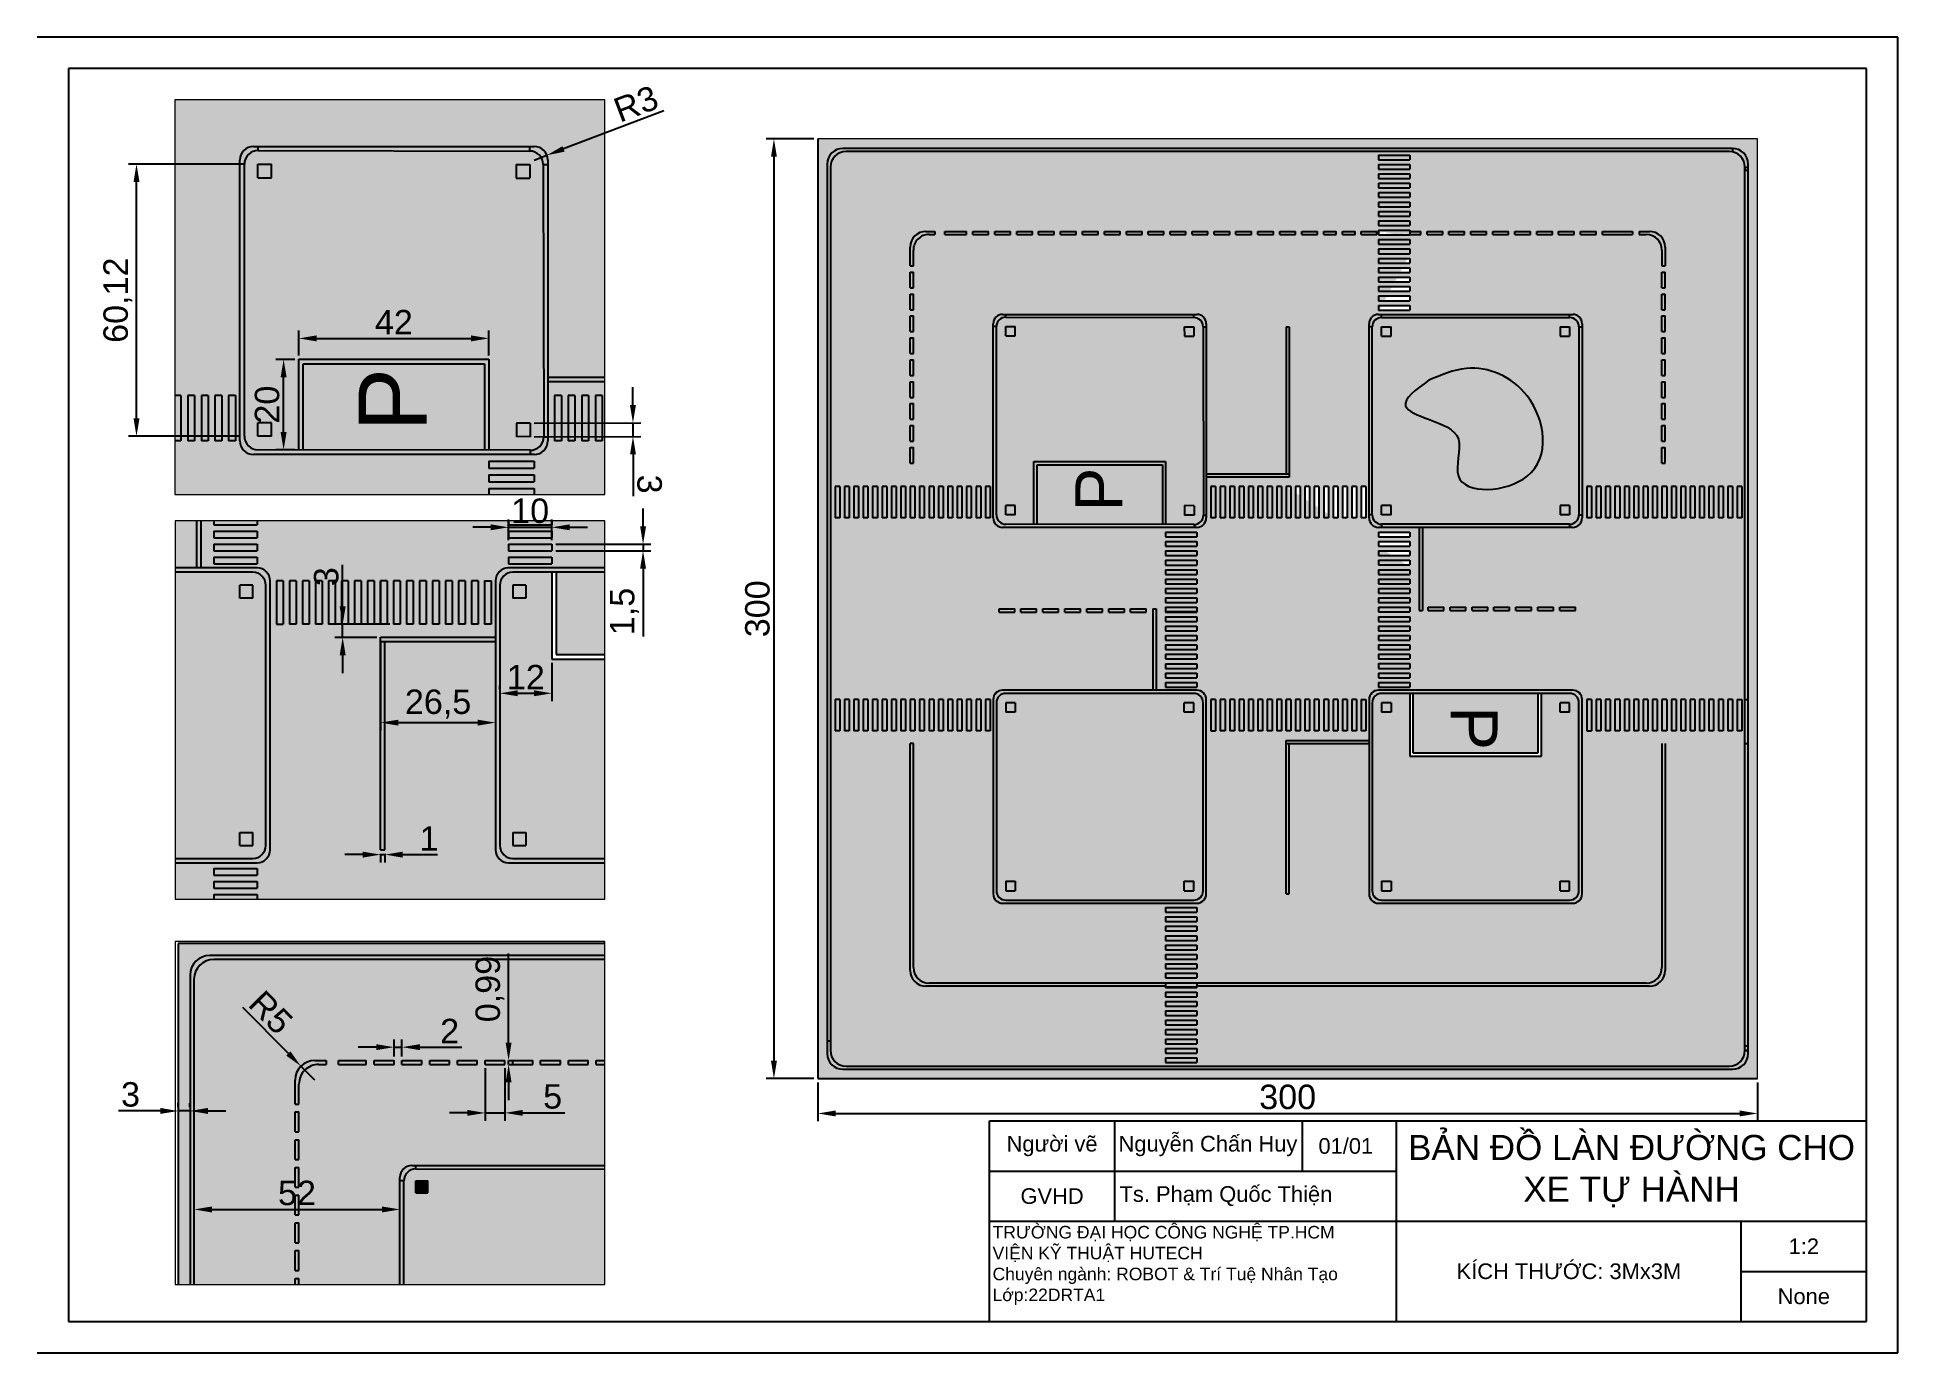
# Paper-space layout 'khung ten A4' of a CAD drawing. Header units: centimetres, sheet in millimetres. Extents: x 0 to 297, y 2 to 212.
# The model-space entities are those that its viewports show. They can reach past a viewport. Long polylines and large blocks are cut down to what shows.
import ezdxf

# ---------------------------------------------------------------- set-up
doc = ezdxf.new("R2010")
doc.units = ezdxf.units.CM
doc.layers.get('Defpoints').update_dxf_attribs({"color": 255})
doc.layers.add('mau lane', color=7, linetype='Continuous')
doc.layers.add('MV layer', color=250, linetype='Continuous')
doc.styles.get("Standard").update_dxf_attribs({"font": 'arial.ttf'})
doc.dimstyles.new('DIM Cm', dxfattribs={"dimtxt": 3.9, "dimasz": 2.85, "dimexe": 1.25, "dimexo": 0.625, "dimtad": 1, "dimtxsty": 'Standard', "dimcen": 2.5, "dimclrd": 214, "dimclre": 214, "dimadec": 0, "dimazin": 0, "dimtfac": 1, "dimtmove": 0, "dimatfit": 3, "dimfxl": 1, "dimarcsym": 0})

psp = doc.layouts.new('khung ten A4')

# ---------------------------------------------------------------- texts
at = {"layer": 'mau lane', "color": 18, "true_color": 0x000000, "insert": (244.9915, 14.529), "char_height": 2.5, "attachment_point": 5}
psp.add_mtext_dynamic_manual_height_columns('KÍCH THƯỚC: 3Mx3M', width=55, gutter_width=12.5, heights=[0], dxfattribs=at)
at = {"layer": 'MV layer', "color": 18, "true_color": 0x000000, "char_height": 2.5, "attachment_point": 5}
for s, width, gutter_width, heights, insert in [('Người vẽ', 20, 12.5, [0], (162.4915, 34.529)), ('Nguyễn Chấn Huy', 30.704174, 12.5, [0], (187.3702, 34.529)), ('01/01', 20, 12.5, [0], (209.3811, 34.529)), ('GVHD', 20, 12.5, [0], (162.4915, 26.529)), ('Ts. Phạm Quốc Thiện', 36.368536, 0, [5.9749], (190.2441, 26.529)), ('1:2', 20, 12.5, [0], (282.4915, 18.529)), ('None', 20, 12.5, [0], (282.4915, 10.529))]:
    psp.add_mtext_dynamic_manual_height_columns(s, width=width, gutter_width=gutter_width, heights=heights, dxfattribs=dict(at, insert=insert))
at = {"layer": 'MV layer', "color": 7, "true_color": 0xffffff, "insert": (254.9915, 30.529), "char_height": 4, "attachment_point": 5}
psp.add_mtext_dynamic_manual_height_columns('{\\C256;\\c0;BẢN ĐỒ LÀN ĐƯỜNG CHO XE TỰ HÀNH}', width=75, gutter_width=12.5, heights=[0], dxfattribs=at)
at = {"layer": 'MV layer', "color": 18, "true_color": 0x000000, "insert": (185.4925, 21.7794), "char_height": 2, "width": 65, "attachment_point": 2}
psp.add_mtext('\\pxql;TRƯỜNG ĐẠI HỌC CÔNG NGHỆ TP.HCM\\PVIỆN KỸ THUẬT HUTECH\\PChuyên ngành: ROBOT & Trí Tuệ Nhân Tạo\\PLớp:22DRTA1', dxfattribs=at)

msp = doc.modelspace()

# ---------------------------------------------------------------- texts
at = {"layer": 'mau lane', "char_height": 15, "attachment_point": 1}
for insert, rotation in [((3034.11, 1825.96), 90), ((3168.87, 1771.97), 270)]:
    msp.add_mtext_dynamic_manual_height_columns('\\pxqc;{\\C31;\\c6737150;P}', width=22.1996, gutter_width=12.5, heights=[21.34], dxfattribs=dict(at, insert=insert, rotation=rotation))

# ---------------------------------------------------------------- blocks, each defined once
blk = doc.blocks.new('*D0')
at = {"layer": 'Defpoints', "color": 0, "transparency": 16777216}
for p in [(16.34, 191.28), (33.56, 191.28), (33.56, 147.82)]:
    blk.add_point(p, dxfattribs=at)
at = {"layer": 'MV layer', "color": 214, "lineweight": -2, "transparency": 16777216}
for p, q in [((32.94, 191.28), (15.09, 191.28)), ((16.34, 150.67), (16.34, 188.43)), ((32.94, 147.82), (15.09, 147.82))]:
    blk.add_line(p, q, dxfattribs=at)
at = {"layer": 'MV layer', "color": 214, "transparency": 16777216}
for points in [[(15.87, 188.43), (16.82, 188.43), (16.34, 191.28)], [(15.87, 150.67), (16.82, 150.67), (16.34, 147.82)]]:
    blk.add_solid(points, dxfattribs=at)
at = {"layer": 'MV layer', "color": 0, "transparency": 16777216, "insert": (13.37, 169.55), "char_height": 3.9, "attachment_point": 5, "rotation": 89.9965}
blk.add_mtext('60,12', dxfattribs=at)
blk = doc.blocks.new('*D1')
at = {"layer": 'Defpoints', "color": 0, "transparency": 16777216}
for p in [(72.6, 163.45), (42.24, 160.11), (72.6, 160.11)]:
    blk.add_point(p, dxfattribs=at)
at = {"layer": 'MV layer', "color": 214, "lineweight": -2, "transparency": 16777216}
for p, q in [((42.24, 160.74), (42.24, 164.7)), ((45.09, 163.45), (69.75, 163.45)), ((72.6, 160.74), (72.6, 164.7))]:
    blk.add_line(p, q, dxfattribs=at)
at = {"layer": 'MV layer', "color": 214, "transparency": 16777216}
for points in [[(45.09, 163.93), (45.09, 162.98), (42.24, 163.45)], [(69.75, 163.93), (69.75, 162.98), (72.6, 163.45)]]:
    blk.add_solid(points, dxfattribs=at)
at = {"layer": 'MV layer', "color": 0, "transparency": 16777216, "insert": (57.42, 166.04), "char_height": 3.9, "attachment_point": 5}
blk.add_mtext('42', dxfattribs=at)
blk = doc.blocks.new('*D2')
at = {"layer": 'Defpoints', "color": 0, "transparency": 16777216}
for p in [(39.82, 160.11), (42.24, 160.11), (42.24, 145.65)]:
    blk.add_point(p, dxfattribs=at)
at = {"layer": 'MV layer', "color": 214, "lineweight": -2, "transparency": 16777216}
for p, q in [((41.61, 160.11), (38.57, 160.11)), ((39.82, 148.5), (39.82, 157.26)), ((41.61, 145.65), (38.57, 145.65))]:
    blk.add_line(p, q, dxfattribs=at)
at = {"layer": 'MV layer', "color": 214, "transparency": 16777216}
for points in [[(39.35, 157.26), (40.3, 157.26), (39.82, 160.11)], [(39.35, 148.5), (40.3, 148.5), (39.82, 145.65)]]:
    blk.add_solid(points, dxfattribs=at)
at = {"layer": 'MV layer', "color": 0, "transparency": 16777216, "insert": (37.2, 152.88), "char_height": 3.9, "attachment_point": 5, "rotation": 90}
blk.add_mtext('20', dxfattribs=at)
blk = doc.blocks.new('*D3')
at = {"layer": 'Defpoints', "color": 0, "transparency": 16777216}
for p in [(79.83, 191.92), (81.85, 192.69)]:
    blk.add_point(p, dxfattribs=at)
at = {"layer": 'MV layer', "color": 214, "lineweight": -2, "transparency": 16777216}
for p, q in [((100.52, 199.78), (84.52, 193.7)), ((79.83, 191.92), (81.85, 192.69))]:
    blk.add_line(p, q, dxfattribs=at)
at = {"layer": 'MV layer', "color": 214, "transparency": 16777216}
blk.add_solid([(84.35, 194.14), (84.69, 193.26), (81.85, 192.69)], dxfattribs=at)
at = {"layer": 'MV layer', "color": 0, "transparency": 16777216, "insert": (96.07, 200.89), "char_height": 3.9, "attachment_point": 5, "rotation": 20.8033}
blk.add_mtext('R3', dxfattribs=at)
blk = doc.blocks.new('*D4')
at = {"layer": 'Defpoints', "color": 0, "transparency": 16777216}
for p in [(79.18, 149.92), (79.19, 147.75), (95.59, 147.78)]:
    blk.add_point(p, dxfattribs=at)
at = {"layer": 'MV layer', "color": 214, "lineweight": -2, "transparency": 16777216}
for p, q in [((95.58, 152.8), (95.58, 155.65)), ((79.81, 149.92), (96.84, 149.96)), ((95.59, 149.95), (95.59, 147.78)), ((79.81, 147.76), (96.84, 147.79)), ((95.6, 144.93), (95.61, 138.28))]:
    blk.add_line(p, q, dxfattribs=at)
at = {"layer": 'MV layer', "color": 214, "transparency": 16777216}
for points in [[(96.06, 152.8), (95.11, 152.8), (95.59, 149.95)], [(96.07, 144.94), (95.12, 144.93), (95.59, 147.78)]]:
    blk.add_solid(points, dxfattribs=at)
at = {"layer": 'MV layer', "color": 0, "transparency": 16777216, "insert": (98.22, 140.19), "char_height": 3.9, "attachment_point": 5, "rotation": 270.1051}
blk.add_mtext('3', dxfattribs=at)
blk = doc.blocks.new('*D7')
at = {"layer": 'Defpoints', "color": 0, "transparency": 16777216}
for p in [(82.64, 133.3), (75.72, 130.6), (82.64, 130.6)]:
    blk.add_point(p, dxfattribs=at)
at = {"layer": 'MV layer', "color": 214, "lineweight": -2, "transparency": 16777216}
for p, q in [((75.72, 131.23), (75.72, 134.55)), ((82.64, 131.23), (82.64, 134.55)), ((72.87, 133.3), (70.02, 133.3)), ((75.72, 133.3), (82.64, 133.3)), ((85.49, 133.3), (88.34, 133.3))]:
    blk.add_line(p, q, dxfattribs=at)
at = {"layer": 'MV layer', "color": 214, "transparency": 16777216}
for points in [[(72.87, 133.77), (72.87, 132.82), (75.72, 133.3)], [(85.49, 133.77), (85.49, 132.82), (82.64, 133.3)]]:
    blk.add_solid(points, dxfattribs=at)
at = {"layer": 'MV layer', "color": 0, "transparency": 16777216, "insert": (79.18, 135.92), "char_height": 3.9, "attachment_point": 5}
blk.add_mtext('10', dxfattribs=at)
blk = doc.blocks.new('*D8')
at = {"layer": 'Defpoints', "color": 0, "transparency": 16777216}
for p in [(82.64, 130.6), (82.64, 129.56), (97.2, 129.56)]:
    blk.add_point(p, dxfattribs=at)
at = {"layer": 'MV layer', "color": 214, "lineweight": -2, "transparency": 16777216}
for p, q in [((97.2, 133.45), (97.2, 136.3)), ((83.26, 130.6), (98.45, 130.6)), ((83.26, 129.56), (98.45, 129.56)), ((97.2, 130.6), (97.2, 129.56)), ((97.2, 126.71), (97.2, 115.85))]:
    blk.add_line(p, q, dxfattribs=at)
at = {"layer": 'MV layer', "color": 214, "transparency": 16777216}
for points in [[(96.73, 133.45), (97.68, 133.45), (97.2, 130.6)], [(96.73, 126.71), (97.68, 126.71), (97.2, 129.56)]]:
    blk.add_solid(points, dxfattribs=at)
at = {"layer": 'MV layer', "color": 0, "transparency": 16777216, "insert": (94.23, 119.86), "char_height": 3.9, "attachment_point": 5, "rotation": 90}
blk.add_mtext('1,5', dxfattribs=at)
blk = doc.blocks.new('*D9')
at = {"layer": 'Defpoints', "color": 0, "transparency": 16777216}
for p in [(55.31, 115.73), (73.64, 115.73), (73.64, 102.12)]:
    blk.add_point(p, dxfattribs=at)
at = {"layer": 'MV layer', "color": 214, "lineweight": -2, "transparency": 16777216}
for p, q in [((55.31, 115.11), (55.31, 100.87)), ((73.64, 115.11), (73.64, 100.87)), ((58.16, 102.12), (70.79, 102.12))]:
    blk.add_line(p, q, dxfattribs=at)
at = {"layer": 'MV layer', "color": 214, "transparency": 16777216}
for points in [[(58.16, 102.59), (58.16, 101.64), (55.31, 102.12)], [(70.79, 102.59), (70.79, 101.64), (73.64, 102.12)]]:
    blk.add_solid(points, dxfattribs=at)
at = {"layer": 'MV layer', "color": 0, "transparency": 16777216, "insert": (64.48, 105.09), "char_height": 3.9, "attachment_point": 5}
blk.add_mtext('26,5', dxfattribs=at)
blk = doc.blocks.new('*D11')
at = {"layer": 'Defpoints', "color": 0, "transparency": 16777216}
for p in [(49.25, 117.81), (57.38, 117.81), (55.31, 115.73)]:
    blk.add_point(p, dxfattribs=at)
at = {"layer": 'MV layer', "color": 214, "lineweight": -2, "transparency": 16777216}
for p, q in [((49.25, 120.66), (49.25, 127.31)), ((56.76, 117.81), (48, 117.81)), ((49.25, 115.73), (49.25, 117.81)), ((54.68, 115.73), (48, 115.73)), ((49.25, 112.88), (49.25, 110.03))]:
    blk.add_line(p, q, dxfattribs=at)
at = {"layer": 'MV layer', "color": 214, "transparency": 16777216}
for points in [[(48.78, 120.66), (49.73, 120.66), (49.25, 117.81)], [(48.78, 112.88), (49.73, 112.88), (49.25, 115.73)]]:
    blk.add_solid(points, dxfattribs=at)
at = {"layer": 'MV layer', "color": 0, "transparency": 16777216, "insert": (46.64, 125.41), "char_height": 3.9, "attachment_point": 5, "rotation": 90}
blk.add_mtext('3', dxfattribs=at)
blk = doc.blocks.new('*D12')
at = {"layer": 'Defpoints', "color": 0, "transparency": 16777216}
for p in [(82.64, 112.27), (74.34, 106.8), (82.64, 106.8)]:
    blk.add_point(p, dxfattribs=at)
at = {"layer": 'MV layer', "color": 214, "lineweight": -2, "transparency": 16777216}
for p, q in [((82.64, 111.65), (82.64, 105.55)), ((74.34, 107.43), (74.34, 108.05)), ((77.19, 106.8), (79.79, 106.8))]:
    blk.add_line(p, q, dxfattribs=at)
at = {"layer": 'MV layer', "color": 214, "transparency": 16777216}
for points in [[(77.19, 107.28), (77.19, 106.33), (74.34, 106.8)], [(79.79, 107.28), (79.79, 106.33), (82.64, 106.8)]]:
    blk.add_solid(points, dxfattribs=at)
at = {"layer": 'MV layer', "color": 0, "transparency": 16777216, "insert": (78.49, 109.39), "char_height": 3.9, "attachment_point": 5}
blk.add_mtext('12', dxfattribs=at)
blk = doc.blocks.new('*D13')
at = {"layer": 'Defpoints', "color": 0, "transparency": 16777216}
for p in [(55.31, 81.83), (56, 81.83), (56, 81.05)]:
    blk.add_point(p, dxfattribs=at)
at = {"layer": 'MV layer', "color": 214, "lineweight": -2, "transparency": 16777216}
for p, q in [((52.46, 81.05), (49.61, 81.05)), ((55.31, 81.2), (55.31, 79.8)), ((55.31, 81.05), (56, 81.05)), ((56, 81.2), (56, 79.8)), ((58.85, 81.05), (64.39, 81.05))]:
    blk.add_line(p, q, dxfattribs=at)
at = {"layer": 'MV layer', "color": 214, "transparency": 16777216}
for points in [[(52.46, 81.52), (52.46, 80.57), (55.31, 81.05)], [(58.85, 81.52), (58.85, 80.57), (56, 81.05)]]:
    blk.add_solid(points, dxfattribs=at)
at = {"layer": 'MV layer', "color": 0, "transparency": 16777216, "insert": (63.04, 83.63), "char_height": 3.9, "attachment_point": 5}
blk.add_mtext('1', dxfattribs=at)
blk = doc.blocks.new('*D18')
at = {"layer": 'Defpoints', "color": 0, "transparency": 16777216}
for p in [(42.58, 47.28), (44.8, 45.03)]:
    blk.add_point(p, dxfattribs=at)
at = {"layer": 'MV layer', "color": 214, "lineweight": -2, "transparency": 16777216}
for p, q in [((33.26, 56.72), (40.58, 49.31)), ((44.8, 45.03), (42.58, 47.28))]:
    blk.add_line(p, q, dxfattribs=at)
at = {"layer": 'MV layer', "color": 214, "transparency": 16777216}
blk.add_solid([(40.92, 49.64), (40.24, 48.97), (42.58, 47.28)], dxfattribs=at)
at = {"layer": 'MV layer', "color": 0, "transparency": 16777216, "insert": (37.77, 55.86), "char_height": 3.9, "attachment_point": 5, "rotation": 314.6428}
blk.add_mtext('R5', dxfattribs=at)
blk = doc.blocks.new('*D20')
at = {"layer": 'Defpoints', "color": 0, "transparency": 16777216}
for p in [(25.52, 24.41), (58.4, 24.41), (58.4, 24.41)]:
    blk.add_point(p, dxfattribs=at)
at = {"layer": 'MV layer', "color": 214, "lineweight": -2, "transparency": 16777216}
for p, q in [((25.52, 25.03), (25.52, 25.66)), ((28.37, 24.41), (55.55, 24.41)), ((58.4, 25.03), (58.4, 25.66))]:
    blk.add_line(p, q, dxfattribs=at)
at = {"layer": 'MV layer', "color": 214, "transparency": 16777216}
for points in [[(28.37, 24.88), (28.37, 23.93), (25.52, 24.41)], [(55.55, 24.88), (55.55, 23.93), (58.4, 24.41)]]:
    blk.add_solid(points, dxfattribs=at)
at = {"layer": 'MV layer', "color": 0, "transparency": 16777216, "insert": (41.96, 27.02), "char_height": 3.9, "attachment_point": 5}
blk.add_mtext('52', dxfattribs=at)
blk = doc.blocks.new('*D21')
at = {"layer": 'Defpoints', "color": 0, "transparency": 16777216}
for p in [(22.99, 40.13), (22.99, 40.13), (24.88, 40.13)]:
    blk.add_point(p, dxfattribs=at)
at = {"layer": 'MV layer', "color": 214, "lineweight": -2, "transparency": 16777216}
for p, q in [((20.14, 40.13), (13.48, 40.13)), ((22.99, 40.76), (22.99, 41.38)), ((24.88, 40.13), (22.99, 40.13)), ((24.88, 40.76), (24.88, 41.38)), ((27.73, 40.13), (30.58, 40.13))]:
    blk.add_line(p, q, dxfattribs=at)
at = {"layer": 'MV layer', "color": 214, "transparency": 16777216}
for points in [[(20.14, 40.61), (20.14, 39.66), (22.99, 40.13)], [(27.73, 40.61), (27.73, 39.66), (24.88, 40.13)]]:
    blk.add_solid(points, dxfattribs=at)
at = {"layer": 'MV layer', "color": 0, "transparency": 16777216, "insert": (15.39, 42.75), "char_height": 3.9, "attachment_point": 5}
blk.add_mtext('3', dxfattribs=at)
blk = doc.blocks.new('*D22')
at = {"layer": 'Defpoints', "color": 0, "transparency": 16777216}
for p in [(72, 47.57), (75.16, 47.57), (75.16, 39.82)]:
    blk.add_point(p, dxfattribs=at)
at = {"layer": 'MV layer', "color": 214, "lineweight": -2, "transparency": 16777216}
for p, q in [((72, 46.94), (71.99, 38.57)), ((75.16, 46.94), (75.16, 38.57)), ((69.14, 39.82), (66.29, 39.82)), ((71.99, 39.82), (75.16, 39.82)), ((78.01, 39.82), (84.69, 39.82))]:
    blk.add_line(p, q, dxfattribs=at)
at = {"layer": 'MV layer', "color": 214, "transparency": 16777216}
for points in [[(69.14, 40.3), (69.14, 39.35), (71.99, 39.82)], [(78.01, 40.3), (78.01, 39.35), (75.16, 39.82)]]:
    blk.add_solid(points, dxfattribs=at)
at = {"layer": 'MV layer', "color": 0, "transparency": 16777216, "insert": (82.77, 42.43), "char_height": 3.9, "attachment_point": 5, "rotation": 359.9967}
blk.add_mtext('5', dxfattribs=at)
blk = doc.blocks.new('*D23')
at = {"layer": 'Defpoints', "color": 0, "transparency": 16777216}
for p in [(75.16, 48.19), (75.16, 47.57), (75.74, 48.19)]:
    blk.add_point(p, dxfattribs=at)
at = {"layer": 'MV layer', "color": 214, "lineweight": -2, "transparency": 16777216}
for p, q in [((75.74, 51.04), (75.74, 65.28)), ((75.74, 47.57), (75.74, 48.19)), ((75.78, 48.19), (76.99, 48.19)), ((75.78, 47.57), (76.99, 47.57)), ((75.74, 44.72), (75.74, 41.87))]:
    blk.add_line(p, q, dxfattribs=at)
at = {"layer": 'MV layer', "color": 214, "transparency": 16777216}
for points in [[(75.26, 51.04), (76.21, 51.04), (75.74, 48.19)], [(75.26, 44.72), (76.21, 44.72), (75.74, 47.57)]]:
    blk.add_solid(points, dxfattribs=at)
at = {"layer": 'MV layer', "color": 0, "transparency": 16777216, "insert": (72.77, 59.59), "char_height": 3.9, "attachment_point": 5, "rotation": 90}
blk.add_mtext('0,99', dxfattribs=at)
blk = doc.blocks.new('*D24')
at = {"layer": 'Defpoints', "color": 0, "transparency": 16777216}
for p in [(57.45, 48.19), (58.72, 50.31), (58.72, 48.19)]:
    blk.add_point(p, dxfattribs=at)
at = {"layer": 'MV layer', "color": 214, "lineweight": -2, "transparency": 16777216}
for p, q in [((57.45, 48.82), (57.45, 51.56)), ((58.72, 48.82), (58.72, 51.56)), ((54.6, 50.31), (51.75, 50.31)), ((57.45, 50.31), (58.72, 50.31)), ((61.57, 50.31), (68.25, 50.31))]:
    blk.add_line(p, q, dxfattribs=at)
at = {"layer": 'MV layer', "color": 214, "transparency": 16777216}
for points in [[(54.6, 50.79), (54.6, 49.84), (57.45, 50.31)], [(61.57, 50.79), (61.57, 49.84), (58.72, 50.31)]]:
    blk.add_solid(points, dxfattribs=at)
at = {"layer": 'MV layer', "color": 0, "transparency": 16777216, "insert": (66.33, 52.89), "char_height": 3.9, "attachment_point": 5}
blk.add_mtext('2', dxfattribs=at)
blk = doc.blocks.new('*D25')
at = {"layer": 'Defpoints', "color": 0, "transparency": 16777216}
for p in [(125.1, 45.29), (275.1, 45.29), (275.1, 39.73)]:
    blk.add_point(p, dxfattribs=at)
at = {"layer": 'mau lane', "color": 214, "lineweight": -2, "transparency": 16777216}
for p, q in [((125.1, 44.66), (125.1, 38.48)), ((275.1, 44.66), (275.1, 38.48)), ((127.95, 39.73), (272.25, 39.73))]:
    blk.add_line(p, q, dxfattribs=at)
at = {"layer": 'mau lane', "color": 214, "transparency": 16777216}
for points in [[(127.95, 40.21), (127.95, 39.26), (125.1, 39.73)], [(272.25, 40.21), (272.25, 39.26), (275.1, 39.73)]]:
    blk.add_solid(points, dxfattribs=at)
at = {"layer": 'mau lane', "color": 0, "transparency": 16777216, "insert": (200.1, 42.35), "char_height": 3.9, "attachment_point": 5}
blk.add_mtext('300', dxfattribs=at)
blk = doc.blocks.new('*D26')
at = {"layer": 'Defpoints', "color": 0, "transparency": 16777216}
for p in [(125.1, 195.29), (118.09, 45.29), (125.1, 45.29)]:
    blk.add_point(p, dxfattribs=at)
at = {"layer": 'mau lane', "color": 214, "lineweight": -2, "transparency": 16777216}
for p, q in [((124.47, 195.29), (116.84, 195.29)), ((118.09, 192.44), (118.09, 48.14)), ((124.47, 45.29), (116.84, 45.29))]:
    blk.add_line(p, q, dxfattribs=at)
at = {"layer": 'mau lane', "color": 214, "transparency": 16777216}
for points in [[(117.62, 192.44), (118.57, 192.44), (118.09, 195.29)], [(117.62, 48.14), (118.57, 48.14), (118.09, 45.29)]]:
    blk.add_solid(points, dxfattribs=at)
at = {"layer": 'mau lane', "color": 0, "transparency": 16777216, "insert": (115.47, 120.29), "char_height": 3.9, "attachment_point": 5, "rotation": 90}
blk.add_mtext('300', dxfattribs=at)

# ---------------------------------------------------------------- dimensions: what is measured, and where the dimension line sits
at = {"layer": 'mau lane', "color": 18, "true_color": 0x000000}
dim = psp.add_linear_dim(base=(118.0919, 45.2873), p1=(125.0983, 195.2873), p2=(125.0983, 45.2873), angle=90, dimstyle='DIM Cm', override={"dimlfac": -2}, dxfattribs=at)
dim.commit()
dim.dimension.update_dxf_attribs({"geometry": '*D26', "text_midpoint": (115.4743, 120.2873)})
dim = psp.add_linear_dim(base=(275.0983, 39.7322), p1=(125.0983, 45.2873), p2=(275.0983, 45.2873), dimstyle='DIM Cm', override={"dimlfac": -2}, dxfattribs=at)
dim.commit()
dim.dimension.update_dxf_attribs({"geometry": '*D25', "text_midpoint": (200.0983, 42.3497)})
at = {"layer": 'MV layer', "color": 18, "true_color": 0x000000}
dim = psp.add_radius_dim(center=(79.8256, 191.917), mpoint=(81.8528, 192.6872), dimstyle='DIM Cm', override={"dimlfac": -1.383384}, dxfattribs=at)
dim.commit()
dim.dimension.update_dxf_attribs({"geometry": '*D3', "text_midpoint": (96.9964, 198.4407), "dimtype": 164})
for p1, p2, distance, override, picture, middle in [((33.5623, 147.8223), (33.565, 191.2778), 17.222, {"dimlfac": -1.383384}, '*D0', (13.373, 169.5513)), ((79.1824, 149.9234), (79.1864, 147.7547), 16.4036, {"dimlfac": -1.383384}, '*D4', (98.2215, 140.1877)), ((71.9954, 47.5674), (75.1572, 47.5672), -7.746, {"dimlfac": -1.581373}, '*D22', (82.7748, 42.429))]:
    dim = psp.add_aligned_dim(p1=p1, p2=p2, distance=distance, dimstyle='DIM Cm', override=override, dxfattribs=at)
    dim.commit()
    dim.dimension.update_dxf_attribs({"geometry": picture, "text_midpoint": middle})
for base, p1, p2, override, picture, middle in [((72.5969, 163.4532), (42.2366, 160.1109), (72.5969, 160.1109), {"dimlfac": -1.383384}, '*D1', (57.4168, 166.0362)), ((82.6385, 133.299), (75.7192, 130.6018), (82.6385, 130.6018), {"dimlfac": -1.445224}, '*D7', (79.1788, 135.9153)), ((73.6434, 102.1175), (55.3071, 115.7344), (73.6434, 115.7344), {"dimlfac": -1.445224}, '*D9', (64.4752, 105.0862)), ((55.9991, 81.0473), (55.3071, 81.8296), (55.9991, 81.8296), {"dimlfac": -1.445224}, '*D13', (63.0423, 83.6302)), ((22.9871, 40.1315), (24.8842, 40.1315), (22.9871, 40.1315), {"dimlfac": -1.581373}, '*D21', (15.3852, 42.7491)), ((58.3994, 24.4083), (25.5166, 24.4083), (58.3994, 24.4083), {"dimlfac": -1.581373}, '*D20', (41.958, 27.0245))]:
    dim = psp.add_linear_dim(base=base, p1=p1, p2=p2, dimstyle='DIM Cm', override=override, dxfattribs=at)
    dim.commit()
    dim.dimension.update_dxf_attribs({"geometry": picture, "text_midpoint": middle})
for base, p1, p2, angle, override, picture, middle in [((39.8208, 160.1109), (42.2366, 145.6536), (42.2366, 160.1109), 90, {"dimlfac": -1.383384}, '*D2', (37.2045, 152.8823)), ((97.2028, 129.5639), (82.6385, 130.6018), (82.6385, 129.5639), 90, {"dimlfac": -1.445224}, '*D8', (94.2341, 119.8577)), ((49.2543, 117.8102), (55.3071, 115.7344), (57.3829, 117.8102), 90, {"dimlfac": -1.445224}, '*D11', (46.6368, 125.4121)), ((82.6385, 106.804), (74.3353, 106.804), (82.6385, 112.2747), 0, {"dimlfac": -1.445224}, '*D12', (78.4869, 109.3869)), ((75.7364, 48.1926), (75.1572, 47.5672), (75.1572, 48.1926), 90, {"dimlfac": -1.581373}, '*D23', (72.7677, 59.5868)), ((58.7158, 50.3111), (57.451, 48.1926), (58.7158, 48.1926), 180, {"dimlfac": -1.581373}, '*D24', (66.3323, 52.8941))]:
    dim = psp.add_linear_dim(base=base, p1=p1, p2=p2, angle=angle, dimstyle='DIM Cm', override=override, dxfattribs=at)
    dim.commit()
    dim.dimension.update_dxf_attribs({"geometry": picture, "text_midpoint": middle})
dim = psp.add_radius_dim(center=(44.8036, 45.0308), mpoint=(42.5819, 47.2805), dimstyle='DIM Cm', override={"dimlfac": -1.581373}, dxfattribs=at)
dim.commit()
dim.dimension.update_dxf_attribs({"geometry": '*D18', "text_midpoint": (37.7733, 55.8612)})

# ---------------------------------------------------------------- hatches: boundary and pattern name
at = {"layer": 'Defpoints', "true_color": 0xffffff}
h = msp.add_hatch(color=7, dxfattribs=at)
h.dxf.hatch_style = 1
h.paths.add_polyline_path([(3248.88, 1656.97), (3248.88, 1657.97), (3247.88, 1657.97, -0.414214), (3242.88, 1652.97), (2960.88, 1652.97, -0.414214), (2955.88, 1657.97), (2955.88, 1661.02), (2954.88, 1661.02), (2954.88, 1656.97, 0.414214), (2959.88, 1651.97), (3243.88, 1651.97, 0.414214)])
h.paths.add_polyline_path([(2955.88, 1939.97), (2954.88, 1939.97), (2954.88, 1661.02), (2955.88, 1661.02)])
h.paths.add_polyline_path([(2959.88, 1944.87), (2959.88, 1945.97, 0.414214), (2954.88, 1940.97), (2954.88, 1939.97), (2955.88, 1939.97, -0.356394)])
h.paths.add_polyline_path([(3243.88, 1945.97), (2959.88, 1945.97), (2959.88, 1944.87, -0.050382), (2960.88, 1944.97), (3242.88, 1944.97, -0.050382), (3243.88, 1944.87)])
h.paths.add_polyline_path([(3243.88, 1945.97), (3243.88, 1944.87, -0.356394), (3247.88, 1939.97), (3248.88, 1939.97), (3248.88, 1940.97, 0.414214)])
h = msp.add_hatch(color=7, dxfattribs=at)
h.dxf.hatch_style = 1
h.paths.add_polyline_path([(3248.88, 1755.97), (3247.88, 1755.97), (3247.88, 1659.48), (3248.88, 1659.48)])
h.paths.add_polyline_path([(3248.88, 1769.97), (3247.88, 1769.97), (3247.88, 1755.97), (3248.88, 1755.97)])
h.paths.add_polyline_path([(3248.88, 1939), (3247.88, 1939), (3247.88, 1769.97), (3248.88, 1769.97)])
at = {"layer": 'mau lane', "true_color": 0x58ba48}
h = msp.add_hatch(color=85, dxfattribs=at)
h.dxf.hatch_style = 1
h.paths.add_polyline_path([(2954.88, 1656.97), (2951.88, 1656.97), (2951.88, 1648.97), (2959.88, 1648.97), (2959.88, 1651.97, -0.414214)])
h.paths.add_polyline_path([(3251.88, 1656.97), (3248.88, 1656.97, -0.414214), (3243.88, 1651.97), (3243.88, 1648.97), (3251.88, 1648.97)])
h.paths.add_polyline_path([(3243.88, 1651.97), (2959.88, 1651.97), (2959.88, 1648.97), (3243.88, 1648.97)])
h.paths.add_polyline_path([(3251.88, 1939.97), (3248.88, 1939.97), (3248.88, 1656.97), (3251.88, 1656.97)])
h.paths.add_polyline_path([(3251.88, 1948.97), (3243.88, 1948.97), (3243.88, 1945.97, -0.414214), (3248.88, 1940.97), (3248.88, 1939.97), (3251.88, 1939.97)])
h.paths.add_polyline_path([(3243.88, 1948.97), (2960.88, 1948.97), (2960.88, 1945.97), (3243.88, 1945.97)])
h.paths.add_polyline_path([(2959.88, 1945.97), (2960.88, 1945.97), (2960.88, 1948.97), (2951.88, 1948.97), (2951.88, 1940.97), (2954.88, 1940.97, -0.414214)])
at = {"layer": 'mau lane', "true_color": 0xffffff}
h = msp.add_hatch(color=7, dxfattribs=at)
h.dxf.hatch_style = 1
edge = h.paths.add_edge_path()
edge.add_line((3248.88, 1656.97), (3248.88, 1940.97))
edge.add_arc((3243.88, 1940.97), 5, 0, 90)
edge.add_line((3243.88, 1945.97), (2959.88, 1945.97))
edge.add_arc((2959.88, 1940.97), 5, 90, 180)
edge.add_line((2954.88, 1940.97), (2954.88, 1656.97))
edge.add_arc((2959.88, 1656.97), 5, 180, 270)
edge.add_line((2959.88, 1651.97), (3243.88, 1651.97))
edge.add_arc((3243.88, 1656.97), 5, 270, 360)
edge = h.paths.add_edge_path(flags=16)
edge.add_line((3247.88, 1657.97), (3247.88, 1939.97))
edge.add_arc((3242.88, 1939.97), 5, 0, 90)
edge.add_line((3242.88, 1944.97), (2960.88, 1944.97))
edge.add_arc((2960.88, 1939.97), 5, 90, 180)
edge.add_line((2955.88, 1939.97), (2955.88, 1657.97))
edge.add_arc((2960.88, 1657.97), 5, 180, 270)
edge.add_line((2960.88, 1652.97), (3242.88, 1652.97))
edge.add_arc((3242.88, 1657.97), 5, 270, 360)
at = {"layer": 'mau lane', "true_color": 0x505050}
h = msp.add_hatch(color=251, dxfattribs=at)
h.dxf.hatch_style = 1
h.paths.add_polyline_path([(2960.88, 1944.97, 0.414214), (2955.88, 1939.97), (2955.88, 1657.97, 0.414214), (2960.88, 1652.97), (3242.88, 1652.97, 0.414214), (3247.88, 1657.97), (3247.88, 1659.48), (3247.88, 1939.97, 0.414214), (3242.88, 1944.97)])
h.paths.add_polyline_path([(3107.38, 1827.97), (3107.38, 1837.97), (3108.88, 1837.97), (3108.88, 1827.97)], flags=16)
h.paths.add_polyline_path([(3105.88, 1827.97), (3104.38, 1827.97), (3104.38, 1837.97), (3105.88, 1837.97)], flags=16)
h.paths.add_polyline_path([(3110.38, 1827.97), (3110.38, 1837.97), (3111.88, 1837.97), (3111.88, 1827.97)], flags=16)
h.paths.add_polyline_path([(3102.88, 1827.97), (3101.38, 1827.97), (3101.38, 1837.97), (3102.88, 1837.97)], flags=16)
h.paths.add_polyline_path([(3113.38, 1827.97), (3113.38, 1837.97), (3114.88, 1837.97), (3114.88, 1827.97)], flags=16)
h.paths.add_polyline_path([(3099.88, 1827.97), (3098.38, 1827.97), (3098.38, 1837.97), (3099.88, 1837.97)], flags=16)
h.paths.add_polyline_path([(3116.38, 1827.97), (3116.38, 1837.97), (3117.88, 1837.97), (3117.88, 1827.97)], flags=16)
h.paths.add_polyline_path([(3096.88, 1827.97), (3095.38, 1827.97), (3095.38, 1837.97), (3096.88, 1837.97)], flags=16)
h.paths.add_polyline_path([(3130.88, 1806.96), (3130.88, 1808.46), (3140.88, 1808.46), (3140.88, 1806.96)], flags=16)
h.paths.add_polyline_path([(3130.88, 1805.46), (3140.88, 1805.46), (3140.88, 1803.96), (3130.88, 1803.96)], flags=16)
h.paths.add_polyline_path([(3130.88, 1809.96), (3130.88, 1811.46), (3140.88, 1811.46), (3140.88, 1809.96)], flags=16)
h.paths.add_polyline_path([(3130.88, 1802.46), (3140.88, 1802.46), (3140.88, 1800.96), (3130.88, 1800.96)], flags=16)
h.paths.add_polyline_path([(3130.88, 1812.96), (3130.88, 1814.46), (3140.88, 1814.46), (3140.88, 1812.96)], flags=16)
h.paths.add_polyline_path([(3119.38, 1827.97), (3119.38, 1837.97), (3120.88, 1837.97), (3120.88, 1827.97)], flags=16)
h.paths.add_polyline_path([(3130.88, 1799.46), (3140.88, 1799.46), (3140.88, 1797.96), (3130.88, 1797.96)], flags=16)
h.paths.add_polyline_path([(3093.88, 1827.97), (3092.38, 1827.97), (3092.38, 1837.97), (3093.88, 1837.97)], flags=16)
h.paths.add_polyline_path([(3130.88, 1815.96), (3130.88, 1817.46), (3140.88, 1817.46), (3140.88, 1815.96)], flags=16)
h.paths.add_polyline_path([(3130.88, 1796.46), (3140.88, 1796.46), (3140.88, 1794.96), (3130.88, 1794.96)], flags=16)
h.paths.add_polyline_path([(3122.38, 1827.97), (3122.38, 1837.97), (3123.88, 1837.97), (3123.88, 1827.97)], flags=16)
h.paths.add_polyline_path([(3090.88, 1827.97), (3089.38, 1827.97), (3089.38, 1837.97), (3090.88, 1837.97)], flags=16)
h.paths.add_polyline_path([(3130.88, 1818.96), (3130.88, 1820.46), (3140.88, 1820.46), (3140.88, 1818.96)], flags=16)
h.paths.add_polyline_path([(3130.88, 1793.46), (3140.88, 1793.46), (3140.88, 1791.96), (3130.88, 1791.96)], flags=16)
h.paths.add_polyline_path([(3125.38, 1827.97), (3125.38, 1837.97), (3126.88, 1837.97), (3126.88, 1827.97)], flags=16)
h.paths.add_polyline_path([(3130.88, 1821.96), (3130.88, 1823.46), (3140.88, 1823.46), (3140.88, 1821.96)], flags=16)
h.paths.add_polyline_path([(3087.88, 1827.97), (3086.38, 1827.97), (3086.38, 1837.97), (3087.88, 1837.97)], flags=16)
h.paths.add_polyline_path([(3130.88, 1790.46), (3140.88, 1790.46), (3140.88, 1788.96), (3130.88, 1788.96)], flags=16)
h.paths.add_polyline_path([(3127.88, 1827.97), (3127.88, 1889.97, -0.414214), (3130.88, 1892.97), (3192.88, 1892.97, -0.414214), (3195.88, 1889.97), (3195.88, 1827.97, -0.414214), (3192.88, 1824.97), (3144.88, 1824.97), (3144.88, 1798.47), (3143.88, 1798.47), (3143.88, 1824.97), (3130.88, 1824.97, -0.414214)], flags=16)
h.paths.add_polyline_path([(3130.88, 1787.46), (3140.88, 1787.46), (3140.88, 1785.96), (3130.88, 1785.96)], flags=16)
h.paths.add_polyline_path([(3128.88, 1828.97), (3128.88, 1888.97, -0.414214), (3131.88, 1891.97), (3191.88, 1891.97, -0.414214), (3194.88, 1888.97), (3194.88, 1828.97, -0.414214), (3191.88, 1825.97), (3131.88, 1825.97, -0.414214)], flags=0)
h.paths.add_polyline_path([(3084.88, 1827.97), (3083.38, 1827.97), (3083.38, 1837.97), (3084.88, 1837.97)], flags=16)
h.paths.add_polyline_path([(3130.88, 1784.46), (3140.88, 1784.46), (3140.88, 1782.96), (3130.88, 1782.96)], flags=16)
h.paths.add_polyline_path([(3081.88, 1827.97), (3080.38, 1827.97), (3080.38, 1837.97), (3081.88, 1837.97)], flags=16)
h.paths.add_polyline_path([(3131.88, 1828.97), (3131.88, 1831.97), (3134.88, 1831.97), (3134.88, 1828.97)], flags=0)
h.paths.add_polyline_path([(3072.88, 1806.95), (3062.88, 1806.95), (3062.88, 1808.45), (3072.88, 1808.45)], flags=16)
h.paths.add_polyline_path([(3072.88, 1805.45), (3072.88, 1803.95), (3062.88, 1803.95), (3062.88, 1805.45)], flags=16)
h.paths.add_polyline_path([(3072.88, 1809.95), (3062.88, 1809.95), (3062.88, 1811.45), (3072.88, 1811.45)], flags=16)
h.paths.add_polyline_path([(3072.88, 1802.45), (3072.88, 1800.95), (3062.88, 1800.95), (3062.88, 1802.45)], flags=16)
h.paths.add_polyline_path([(3072.88, 1812.95), (3062.88, 1812.95), (3062.88, 1814.45), (3072.88, 1814.45)], flags=16)
h.paths.add_polyline_path([(3130.88, 1781.46), (3140.88, 1781.46), (3140.88, 1779.96), (3130.88, 1779.96)], flags=16)
h.paths.add_polyline_path([(3072.88, 1799.45), (3072.88, 1797.95), (3062.88, 1797.95), (3062.88, 1799.45)], flags=16)
h.paths.add_polyline_path([(3102.38, 1840.97), (3075.88, 1840.97), (3075.88, 1827.97, -0.414214), (3072.88, 1824.97), (3010.88, 1824.97, -0.414214), (3007.88, 1827.97), (3007.88, 1889.97, -0.414214), (3010.88, 1892.97), (3072.88, 1892.97, -0.414214), (3075.88, 1889.97), (3075.88, 1841.97), (3101.38, 1841.97), (3101.38, 1888.98), (3102.38, 1888.98), (3102.38, 1841.97)], flags=16)
h.paths.add_polyline_path([(3072.88, 1815.95), (3062.88, 1815.95), (3062.88, 1817.45), (3072.88, 1817.45)], flags=16)
h.paths.add_polyline_path([(3078.88, 1827.97), (3077.38, 1827.97), (3077.38, 1837.97), (3078.88, 1837.97)], flags=16)
h.paths.add_polyline_path([(3072.88, 1796.45), (3072.88, 1794.95), (3062.88, 1794.95), (3062.88, 1796.45)], flags=16)
h.paths.add_polyline_path([(3072.88, 1818.95), (3062.88, 1818.95), (3062.88, 1820.45), (3072.88, 1820.45)], flags=16)
h.paths.add_polyline_path([(3072.88, 1793.45), (3072.88, 1791.95), (3062.88, 1791.95), (3062.88, 1793.45)], flags=16)
h.paths.add_polyline_path([(3107.38, 1769.97), (3108.88, 1769.97), (3108.88, 1759.97), (3107.38, 1759.97)], flags=16)
h.paths.add_polyline_path([(3105.88, 1769.97), (3105.88, 1759.97), (3104.38, 1759.97), (3104.38, 1769.97)], flags=16)
h.paths.add_polyline_path([(3110.38, 1769.97), (3111.88, 1769.97), (3111.88, 1759.97), (3110.38, 1759.97)], flags=16)
h.paths.add_polyline_path([(3102.88, 1769.97), (3102.88, 1759.97), (3101.38, 1759.97), (3101.38, 1769.97)], flags=16)
h.paths.add_polyline_path([(3130.88, 1778.46), (3140.88, 1778.46), (3140.88, 1776.96), (3130.88, 1776.96)], flags=16)
h.paths.add_polyline_path([(3113.38, 1769.97), (3114.88, 1769.97), (3114.88, 1759.97), (3113.38, 1759.97)], flags=16)
h.paths.add_polyline_path([(3099.88, 1769.97), (3099.88, 1759.97), (3098.38, 1759.97), (3098.38, 1769.97)], flags=16)
h.paths.add_polyline_path([(3072.88, 1821.95), (3062.88, 1821.95), (3062.88, 1823.45), (3072.88, 1823.45)], flags=16)
h.paths.add_polyline_path([(3072.88, 1790.45), (3072.88, 1788.95), (3062.88, 1788.95), (3062.88, 1790.45)], flags=16)
h.paths.add_polyline_path([(3116.38, 1769.97), (3117.88, 1769.97), (3117.88, 1759.97), (3116.38, 1759.97)], flags=16)
h.paths.add_polyline_path([(3096.88, 1769.97), (3096.88, 1759.97), (3095.38, 1759.97), (3095.38, 1769.97)], flags=16)
h.paths.add_polyline_path([(3119.38, 1769.97), (3120.88, 1769.97), (3120.88, 1759.97), (3119.38, 1759.97)], flags=16)
h.paths.add_polyline_path([(3093.88, 1769.97), (3093.88, 1759.97), (3092.38, 1759.97), (3092.38, 1769.97)], flags=16)
h.paths.add_polyline_path([(3072.88, 1787.45), (3072.88, 1785.95), (3062.88, 1785.95), (3062.88, 1787.45)], flags=16)
h.paths.add_polyline_path([(3130.88, 1775.46), (3140.88, 1775.46), (3140.88, 1773.96), (3130.88, 1773.96)], flags=16)
h.paths.add_polyline_path([(3122.38, 1769.97), (3123.88, 1769.97), (3123.88, 1759.97), (3122.38, 1759.97)], flags=16)
h.paths.add_polyline_path([(3090.88, 1769.97), (3090.88, 1759.97), (3089.38, 1759.97), (3089.38, 1769.97)], flags=16)
h.paths.add_polyline_path([(3072.88, 1784.45), (3072.88, 1782.95), (3062.88, 1782.95), (3062.88, 1784.45)], flags=16)
h.paths.add_polyline_path([(3146.74, 1799.46), (3151.74, 1799.46), (3151.74, 1798.47), (3146.74, 1798.47)], flags=16)
h.paths.add_polyline_path([(3130.88, 1772.97), (3181.88, 1772.97), (3192.88, 1772.97, -0.414214), (3195.88, 1769.97), (3195.88, 1707.97, -0.414214), (3192.88, 1704.97), (3130.88, 1704.97, -0.414214), (3127.88, 1707.97), (3127.88, 1755.97), (3102.38, 1755.97), (3102.38, 1707.97), (3101.38, 1707.97), (3101.38, 1756.97), (3127.88, 1756.97), (3127.88, 1769.97, -0.414214)], flags=16)
h.paths.add_polyline_path([(3125.38, 1769.97), (3126.88, 1769.97), (3126.88, 1759.97), (3125.38, 1759.97)], flags=16)
h.paths.add_polyline_path([(3087.88, 1769.97), (3087.88, 1759.97), (3086.38, 1759.97), (3086.38, 1769.97)], flags=16)
h.paths.add_polyline_path([(3071.99, 1828.88), (3068.99, 1828.9), (3068.99, 1831.9), (3071.99, 1831.88)], flags=0)
h.paths.add_polyline_path([(3131.88, 1771.97), (3182.88, 1771.97), (3191.88, 1771.97, -0.414214), (3194.88, 1768.97), (3194.88, 1708.97, -0.414214), (3191.88, 1705.97), (3131.88, 1705.97, -0.414214), (3128.88, 1708.97), (3128.88, 1768.97, -0.414214)], flags=0)
h.paths.add_polyline_path([(3072.88, 1781.45), (3072.88, 1779.95), (3062.88, 1779.95), (3062.88, 1781.45)], flags=16)
h.paths.add_polyline_path([(3084.88, 1769.97), (3084.88, 1759.97), (3083.38, 1759.97), (3083.38, 1769.97)], flags=16)
h.paths.add_polyline_path([(3072.88, 1778.45), (3072.88, 1776.95), (3062.88, 1776.95), (3062.88, 1778.45)], flags=16)
h.paths.add_polyline_path([(3081.88, 1769.97), (3081.88, 1759.97), (3080.38, 1759.97), (3080.38, 1769.97)], flags=16)
h.paths.add_polyline_path([(3131.88, 1768.97), (3134.88, 1768.97), (3134.88, 1765.97), (3131.88, 1765.97)], flags=0)
h.paths.add_polyline_path([(3078.88, 1769.97), (3078.88, 1759.97), (3077.38, 1759.97), (3077.38, 1769.97)], flags=16)
h.paths.add_polyline_path([(3072.88, 1775.45), (3072.88, 1773.95), (3062.88, 1773.95), (3062.88, 1775.45)], flags=16)
h.paths.add_polyline_path([(3075.88, 1769.97), (3075.88, 1707.97, -0.414214), (3072.88, 1704.97), (3010.88, 1704.97, -0.414214), (3007.88, 1707.97), (3007.88, 1769.97, -0.414214), (3010.88, 1772.97), (3058.88, 1772.97), (3058.88, 1798.93), (3059.88, 1798.93), (3059.88, 1772.97), (3072.88, 1772.97, -0.414214)], flags=16)
h.paths.add_polyline_path([(3153.74, 1799.46), (3158.74, 1799.46), (3158.74, 1798.47), (3153.74, 1798.47)], flags=16)
h.paths.add_polyline_path([(3074.88, 1768.97), (3074.88, 1708.97, -0.414214), (3071.88, 1705.97), (3011.88, 1705.97, -0.414214), (3008.88, 1708.97), (3008.88, 1768.97, -0.414214), (3011.88, 1771.97), (3071.88, 1771.97, -0.414214)], flags=0)
h.paths.add_polyline_path([(3056.74, 1798.93), (3056.74, 1797.94), (3051.74, 1797.94), (3051.74, 1798.93)], flags=0)
h.paths.add_polyline_path([(3071.88, 1768.97), (3071.88, 1765.97), (3068.88, 1765.97), (3068.88, 1768.97)], flags=0)
h.paths.add_polyline_path([(3160.74, 1799.46), (3165.74, 1799.46), (3165.74, 1798.47), (3160.74, 1798.47)], flags=16)
h.paths.add_polyline_path([(3049.74, 1798.93), (3049.74, 1797.94), (3044.74, 1797.94), (3044.74, 1798.93)], flags=0)
edge = h.paths.add_edge_path(flags=0)
edge.add_spline(control_points=[(3146.97, 1871.92), (3150.89, 1873.62), (3161.47, 1878.21), (3182.65, 1869.38), (3187.47, 1837.07), (3151.22, 1834.83), (3159.54, 1854.87), (3148.24, 1858.92), (3135.63, 1863.73), (3142.86, 1868.95), (3146.97, 1871.92)], knot_values=[0, 0, 0, 0, 12.563053, 33.867853, 59.472285, 81.458114, 93.275545, 104.753361, 113.1775, 124.228924, 124.228924, 124.228924, 124.228924], degree=3, periodic=0)
h.paths.add_polyline_path([(3167.74, 1799.46), (3172.74, 1799.46), (3172.74, 1798.47), (3167.74, 1798.47)], flags=16)
h.paths.add_polyline_path([(3042.74, 1798.93), (3042.74, 1797.94), (3037.74, 1797.94), (3037.74, 1798.93)], flags=16)
h.paths.add_polyline_path([(3174.74, 1799.46), (3179.74, 1799.46), (3179.74, 1798.47), (3174.74, 1798.47)], flags=16)
h.paths.add_polyline_path([(3035.74, 1798.93), (3035.74, 1797.94), (3030.74, 1797.95), (3030.74, 1798.93)], flags=16)
h.paths.add_polyline_path([(3181.74, 1799.46), (3186.74, 1799.46), (3186.74, 1798.47), (3181.74, 1798.47)], flags=16)
h.paths.add_polyline_path([(3028.74, 1798.93), (3028.74, 1797.95), (3023.74, 1797.95), (3023.74, 1798.93)], flags=16)
h.paths.add_polyline_path([(3188.74, 1799.46), (3193.74, 1799.46), (3193.74, 1798.47), (3188.74, 1798.47)], flags=16)
h.paths.add_polyline_path([(3131.88, 1885.97), (3131.88, 1888.97), (3134.88, 1888.97), (3134.88, 1885.97)], flags=0)
h.paths.add_polyline_path([(3188.88, 1828.97), (3188.88, 1831.97), (3191.88, 1831.97), (3191.88, 1828.97)], flags=0)
h.paths.add_polyline_path([(3021.74, 1798.93), (3021.74, 1797.94), (3016.74, 1797.95), (3016.74, 1798.93)], flags=16)
h.paths.add_polyline_path([(3068.89, 1885.98), (3068.88, 1888.98), (3071.88, 1888.97), (3071.89, 1885.97)], flags=0)
h.paths.add_polyline_path([(3188.88, 1768.97), (3191.88, 1768.97), (3191.88, 1765.97), (3188.88, 1765.97)], flags=0)
h.paths.add_polyline_path([(3130.88, 1894.34), (3130.88, 1895.84), (3140.88, 1895.84), (3140.88, 1894.34)], flags=16)
h.paths.add_polyline_path([(3014.74, 1798.93), (3014.74, 1797.95), (3009.74, 1797.95), (3009.74, 1798.93)], flags=16)
h.paths.add_polyline_path([(3197.38, 1827.97), (3197.38, 1837.97), (3198.88, 1837.97), (3198.88, 1827.97)], flags=16)
h.paths.add_polyline_path([(3130.88, 1897.34), (3130.88, 1898.84), (3140.88, 1898.84), (3140.88, 1897.34)], flags=16)
h.paths.add_polyline_path([(3011.88, 1828.97), (3011.88, 1831.97), (3014.88, 1831.97), (3014.88, 1828.97)], flags=0)
h.paths.add_polyline_path([(3200.38, 1827.97), (3200.38, 1837.97), (3201.88, 1837.97), (3201.88, 1827.97)], flags=16)
h.paths.add_polyline_path([(3130.88, 1900.34), (3130.88, 1901.84), (3140.88, 1901.84), (3140.88, 1900.34)], flags=16)
h.paths.add_polyline_path([(3197.38, 1769.97), (3198.88, 1769.97), (3198.88, 1759.97), (3197.38, 1759.97)], flags=16)
h.paths.add_polyline_path([(3131.88, 1711.97), (3134.88, 1711.97), (3134.88, 1708.97), (3131.88, 1708.97)], flags=0)
h.paths.add_polyline_path([(3203.38, 1827.97), (3203.38, 1837.97), (3204.88, 1837.97), (3204.88, 1827.97)], flags=16)
h.paths.add_polyline_path([(3014.88, 1768.97), (3014.88, 1765.97), (3011.88, 1765.97), (3011.88, 1768.97)], flags=0)
h.paths.add_polyline_path([(3130.88, 1903.34), (3130.88, 1904.84), (3140.88, 1904.84), (3140.88, 1903.34)], flags=16)
h.paths.add_polyline_path([(3200.38, 1769.97), (3201.88, 1769.97), (3201.88, 1759.97), (3200.38, 1759.97)], flags=16)
h.paths.add_polyline_path([(3071.88, 1711.97), (3071.88, 1708.97), (3068.88, 1708.97), (3068.88, 1711.97)], flags=16)
h.paths.add_polyline_path([(3206.38, 1827.97), (3206.38, 1837.97), (3207.88, 1837.97), (3207.88, 1827.97)], flags=16)
h.paths.add_polyline_path([(3006.88, 1827.97), (3005.38, 1827.97), (3005.38, 1837.97), (3006.88, 1837.97)], flags=16)
h.paths.add_polyline_path([(3130.88, 1906.34), (3130.88, 1907.84), (3140.88, 1907.84), (3140.88, 1906.34)], flags=16)
h.paths.add_polyline_path([(3203.38, 1769.97), (3204.88, 1769.97), (3204.88, 1759.97), (3203.38, 1759.97)], flags=16)
h.paths.add_polyline_path([(3209.38, 1827.97), (3209.38, 1837.97), (3210.88, 1837.97), (3210.88, 1827.97)], flags=16)
h.paths.add_polyline_path([(3003.88, 1827.97), (3002.38, 1827.97), (3002.38, 1837.97), (3003.88, 1837.97)], flags=16)
h.paths.add_polyline_path([(3130.88, 1909.34), (3130.88, 1910.84), (3140.88, 1910.84), (3140.88, 1909.34)], flags=16)
h.paths.add_polyline_path([(3206.38, 1769.97), (3207.88, 1769.97), (3207.88, 1759.97), (3206.38, 1759.97)], flags=16)
h.paths.add_polyline_path([(3006.88, 1769.97), (3006.88, 1759.97), (3005.38, 1759.97), (3005.38, 1769.97)], flags=16)
h.paths.add_polyline_path([(3212.38, 1827.97), (3212.38, 1837.97), (3213.88, 1837.97), (3213.88, 1827.97)], flags=16)
h.paths.add_polyline_path([(3000.88, 1827.97), (2999.38, 1827.97), (2999.38, 1837.97), (3000.88, 1837.97)], flags=16)
h.paths.add_polyline_path([(3072.88, 1703.61), (3072.88, 1702.11), (3062.88, 1702.11), (3062.88, 1703.61)], flags=16)
h.paths.add_polyline_path([(3130.88, 1912.34), (3130.88, 1913.84), (3140.88, 1913.84), (3140.88, 1912.34)], flags=16)
h.paths.add_polyline_path([(3209.38, 1769.97), (3210.88, 1769.97), (3210.88, 1759.97), (3209.38, 1759.97)], flags=16)
h.paths.add_polyline_path([(3003.88, 1769.97), (3003.88, 1759.97), (3002.38, 1759.97), (3002.38, 1769.97)], flags=16)
h.paths.add_polyline_path([(3215.38, 1827.97), (3215.38, 1837.97), (3216.88, 1837.97), (3216.88, 1827.97)], flags=16)
h.paths.add_polyline_path([(3072.88, 1700.61), (3072.88, 1699.11), (3062.88, 1699.11), (3062.88, 1700.61)], flags=16)
h.paths.add_polyline_path([(2997.88, 1827.97), (2996.38, 1827.97), (2996.38, 1837.97), (2997.88, 1837.97)], flags=16)
h.paths.add_polyline_path([(3130.88, 1915.34), (3130.88, 1916.84), (3140.88, 1916.84), (3140.88, 1915.34)], flags=16)
h.paths.add_polyline_path([(3212.38, 1769.97), (3213.88, 1769.97), (3213.88, 1759.97), (3212.38, 1759.97)], flags=16)
h.paths.add_polyline_path([(3000.88, 1769.97), (3000.88, 1759.97), (2999.38, 1759.97), (2999.38, 1769.97)], flags=16)
h.paths.add_polyline_path([(3106.38, 1918.48), (3106.38, 1919.47), (3111.38, 1919.47), (3111.38, 1918.48)], flags=16)
h.paths.add_polyline_path([(3104.38, 1918.48), (3099.38, 1918.48), (3099.38, 1919.47), (3104.38, 1919.47)], flags=16)
h.paths.add_polyline_path([(3113.38, 1918.48), (3113.38, 1919.47), (3117.38, 1919.47), (3117.38, 1918.48)], flags=16)
h.paths.add_polyline_path([(3097.38, 1918.48), (3092.38, 1918.48), (3092.38, 1919.47), (3097.38, 1919.47)], flags=16)
h.paths.add_polyline_path([(3119.38, 1919.47), (3123.38, 1919.47), (3123.38, 1918.47), (3119.38, 1918.48)], flags=16)
h.paths.add_polyline_path([(3090.38, 1918.48), (3085.38, 1918.48), (3085.38, 1919.47), (3090.38, 1919.47)], flags=16)
h.paths.add_polyline_path([(3218.38, 1827.97), (3218.38, 1837.97), (3219.88, 1837.97), (3219.88, 1827.97)], flags=16)
h.paths.add_polyline_path([(3125.38, 1918.47), (3125.38, 1919.47), (3130.38, 1919.47), (3130.38, 1918.47)], flags=16)
h.paths.add_polyline_path([(3072.88, 1697.61), (3072.88, 1696.11), (3062.88, 1696.11), (3062.88, 1697.61)], flags=16)
h.paths.add_polyline_path([(2994.88, 1827.97), (2993.38, 1827.97), (2993.38, 1837.97), (2994.88, 1837.97)], flags=16)
h.paths.add_polyline_path([(3188.88, 1885.97), (3188.88, 1888.97), (3191.88, 1888.97), (3191.88, 1885.97)], flags=0)
h.paths.add_polyline_path([(3215.38, 1769.97), (3216.88, 1769.97), (3216.88, 1759.97), (3215.38, 1759.97)], flags=16)
h.paths.add_polyline_path([(3130.88, 1918.34), (3130.88, 1919.84), (3140.88, 1919.84), (3140.88, 1919.47), (3144.38, 1919.47), (3144.38, 1918.47), (3140.88, 1918.47), (3140.88, 1918.34)], flags=16)
h.paths.add_polyline_path([(3083.38, 1918.48), (3078.38, 1918.48), (3078.38, 1919.47), (3083.38, 1919.47)], flags=16)
h.paths.add_polyline_path([(2997.88, 1769.97), (2997.88, 1759.97), (2996.38, 1759.97), (2996.38, 1769.97)], flags=16)
h.paths.add_polyline_path([(3076.38, 1918.48), (3071.38, 1918.48), (3071.38, 1919.47), (3076.38, 1919.47)], flags=16)
h.paths.add_polyline_path([(3221.38, 1827.97), (3221.38, 1837.97), (3222.88, 1837.97), (3222.88, 1827.97)], flags=16)
h.paths.add_polyline_path([(3072.88, 1694.61), (3072.88, 1693.11), (3062.88, 1693.11), (3062.88, 1694.61)], flags=16)
h.paths.add_polyline_path([(2991.88, 1827.97), (2990.38, 1827.97), (2990.38, 1837.97), (2991.88, 1837.97)], flags=16)
h.paths.add_polyline_path([(3218.38, 1769.97), (3219.88, 1769.97), (3219.88, 1759.97), (3218.38, 1759.97)], flags=16)
h.paths.add_polyline_path([(3130.88, 1921.34), (3130.88, 1922.84), (3140.88, 1922.84), (3140.88, 1921.34)], flags=16)
h.paths.add_polyline_path([(2994.88, 1769.97), (2994.88, 1759.97), (2993.38, 1759.97), (2993.38, 1769.97)], flags=16)
h.paths.add_polyline_path([(3069.38, 1918.48), (3064.38, 1918.48), (3064.38, 1919.47), (3069.38, 1919.47)], flags=16)
h.paths.add_polyline_path([(3146.38, 1918.47), (3146.38, 1919.47), (3151.38, 1919.47), (3151.38, 1918.47)], flags=16)
h.paths.add_polyline_path([(3224.38, 1827.97), (3224.38, 1837.97), (3225.88, 1837.97), (3225.88, 1827.97)], flags=16)
h.paths.add_polyline_path([(3072.88, 1691.61), (3072.88, 1690.11), (3062.88, 1690.11), (3062.88, 1691.61)], flags=16)
h.paths.add_polyline_path([(2988.88, 1827.97), (2987.38, 1827.97), (2987.38, 1837.97), (2988.88, 1837.97)], flags=16)
h.paths.add_polyline_path([(3221.38, 1769.97), (3222.88, 1769.97), (3222.88, 1759.97), (3221.38, 1759.97)], flags=16)
h.paths.add_polyline_path([(3130.88, 1924.34), (3130.88, 1925.84), (3140.88, 1925.84), (3140.88, 1924.34)], flags=16)
h.paths.add_polyline_path([(2991.88, 1769.97), (2991.88, 1759.97), (2990.38, 1759.97), (2990.38, 1769.97)], flags=16)
h.paths.add_polyline_path([(3062.38, 1918.48), (3057.38, 1918.48), (3057.38, 1919.47), (3062.38, 1919.47)], flags=16)
h.paths.add_polyline_path([(3221.38, 1845.47), (3221.38, 1850.47), (3222.38, 1850.47), (3222.38, 1845.47)], flags=16)
h.paths.add_polyline_path([(3153.38, 1918.47), (3153.38, 1919.47), (3158.38, 1919.47), (3158.38, 1918.47)], flags=16)
h.paths.add_polyline_path([(3014.88, 1886.08), (3011.88, 1886.08), (3011.88, 1889.08), (3014.88, 1889.08)], flags=0)
h.paths.add_polyline_path([(3227.38, 1827.97), (3227.38, 1837.97), (3228.88, 1837.97), (3228.88, 1827.97)], flags=16)
h.paths.add_polyline_path([(3072.88, 1688.61), (3072.88, 1687.11), (3062.88, 1687.11), (3062.88, 1688.61)], flags=16)
h.paths.add_polyline_path([(2985.88, 1827.97), (2984.38, 1827.97), (2984.38, 1837.97), (2985.88, 1837.97)], flags=16)
h.paths.add_polyline_path([(3224.38, 1769.97), (3225.88, 1769.97), (3225.88, 1759.97), (3224.38, 1759.97)], flags=16)
h.paths.add_polyline_path([(3130.88, 1927.34), (3130.88, 1928.84), (3140.88, 1928.84), (3140.88, 1927.34)], flags=16)
h.paths.add_polyline_path([(3055.38, 1918.48), (3050.38, 1918.48), (3050.38, 1919.47), (3055.38, 1919.47)], flags=16)
h.paths.add_polyline_path([(2988.88, 1769.97), (2988.88, 1759.97), (2987.38, 1759.97), (2987.38, 1769.97)], flags=16)
h.paths.add_polyline_path([(3221.38, 1852.47), (3221.38, 1857.47), (3222.38, 1857.47), (3222.38, 1852.47)], flags=16)
h.paths.add_polyline_path([(3160.38, 1918.47), (3160.38, 1919.47), (3165.38, 1919.47), (3165.38, 1918.47)], flags=16)
h.paths.add_polyline_path([(3188.88, 1711.97), (3191.88, 1711.97), (3191.88, 1708.97), (3188.88, 1708.97)], flags=0)
h.paths.add_polyline_path([(3072.88, 1679.61), (3072.88, 1678.11), (3062.88, 1678.11), (3062.88, 1678.47), (2986.38, 1678.47, -0.414214), (2981.38, 1683.47), (2981.38, 1755.97), (2982.38, 1755.97), (2982.38, 1684.47, 0.414214), (2987.38, 1679.47), (3062.88, 1679.47), (3062.88, 1679.61)], flags=16)
h.paths.add_polyline_path([(3072.88, 1685.61), (3072.88, 1684.11), (3062.88, 1684.11), (3062.88, 1685.61)], flags=16)
h.paths.add_polyline_path([(3230.38, 1827.97), (3230.38, 1837.97), (3231.88, 1837.97), (3231.88, 1827.97)], flags=16)
h.paths.add_polyline_path([(2982.88, 1827.97), (2981.38, 1827.97), (2981.38, 1837.97), (2982.88, 1837.97)], flags=16)
h.paths.add_polyline_path([(3227.38, 1769.97), (3228.88, 1769.97), (3228.88, 1759.97), (3227.38, 1759.97)], flags=16)
h.paths.add_polyline_path([(3221.38, 1859.47), (3221.38, 1864.47), (3222.38, 1864.47), (3222.38, 1859.47)], flags=16)
h.paths.add_polyline_path([(2985.88, 1769.97), (2985.88, 1759.97), (2984.38, 1759.97), (2984.38, 1769.97)], flags=16)
h.paths.add_polyline_path([(3130.88, 1930.34), (3130.88, 1931.84), (3140.88, 1931.84), (3140.88, 1930.34)], flags=16)
h.paths.add_polyline_path([(3048.38, 1918.48), (3043.38, 1918.48), (3043.38, 1919.47), (3048.38, 1919.47)], flags=16)
h.paths.add_polyline_path([(3167.38, 1918.47), (3167.38, 1919.47), (3172.38, 1919.47), (3172.38, 1918.47)], flags=16)
h.paths.add_polyline_path([(3072.88, 1682.61), (3072.88, 1681.11), (3062.88, 1681.11), (3062.88, 1682.61)], flags=16)
h.paths.add_polyline_path([(3233.38, 1827.97), (3233.38, 1837.97), (3234.88, 1837.97), (3234.88, 1827.97)], flags=16)
h.paths.add_polyline_path([(2979.88, 1827.97), (2978.38, 1827.97), (2978.38, 1837.97), (2979.88, 1837.97)], flags=16)
h.paths.add_polyline_path([(3230.38, 1769.97), (3231.88, 1769.97), (3231.88, 1759.97), (3230.38, 1759.97)], flags=16)
h.paths.add_polyline_path([(2982.88, 1769.97), (2982.88, 1759.97), (2981.38, 1759.97), (2981.38, 1769.97)], flags=16)
h.paths.add_polyline_path([(3130.88, 1933.34), (3130.88, 1934.84), (3140.88, 1934.84), (3140.88, 1933.34)], flags=16)
h.paths.add_polyline_path([(3221.38, 1866.47), (3221.38, 1871.47), (3222.38, 1871.47), (3222.38, 1866.47)], flags=16)
h.paths.add_polyline_path([(3041.38, 1918.48), (3036.38, 1918.48), (3036.38, 1919.47), (3041.38, 1919.47)], flags=16)
h.paths.add_polyline_path([(2982.38, 1845.47), (2981.38, 1845.47), (2981.38, 1850.47), (2982.38, 1850.47)], flags=16)
h.paths.add_polyline_path([(3174.38, 1918.47), (3174.38, 1919.47), (3179.38, 1919.47), (3179.38, 1918.47)], flags=16)
h.paths.add_polyline_path([(3236.38, 1827.97), (3236.38, 1837.97), (3237.88, 1837.97), (3237.88, 1827.97)], flags=16)
h.paths.add_polyline_path([(3233.38, 1769.97), (3234.88, 1769.97), (3234.88, 1759.97), (3233.38, 1759.97)], flags=16)
h.paths.add_polyline_path([(2976.88, 1827.97), (2975.38, 1827.97), (2975.38, 1837.97), (2976.88, 1837.97)], flags=16)
h.paths.add_polyline_path([(3014.88, 1711.97), (3014.88, 1708.97), (3011.88, 1708.97), (3011.88, 1711.97)], flags=16)
h.paths.add_polyline_path([(2979.88, 1769.97), (2979.88, 1759.97), (2978.38, 1759.97), (2978.38, 1769.97)], flags=16)
h.paths.add_polyline_path([(3130.88, 1936.34), (3130.88, 1937.84), (3140.88, 1937.84), (3140.88, 1936.34)], flags=16)
h.paths.add_polyline_path([(2982.38, 1852.47), (2981.38, 1852.47), (2981.38, 1857.47), (2982.38, 1857.47)], flags=16)
h.paths.add_polyline_path([(3221.38, 1873.47), (3221.38, 1878.47), (3222.38, 1878.47), (3222.38, 1873.47)], flags=16)
h.paths.add_polyline_path([(3034.38, 1918.48), (3029.38, 1918.48), (3029.38, 1919.47), (3034.38, 1919.47)], flags=16)
h.paths.add_polyline_path([(3072.88, 1676.61), (3072.88, 1675.11), (3062.88, 1675.11), (3062.88, 1676.61)], flags=16)
h.paths.add_polyline_path([(3239.38, 1827.97), (3239.38, 1837.97), (3240.88, 1837.97), (3240.88, 1827.97)], flags=16)
h.paths.add_polyline_path([(3236.38, 1769.97), (3237.88, 1769.97), (3237.88, 1759.97), (3236.38, 1759.97)], flags=16)
h.paths.add_polyline_path([(3181.38, 1918.47), (3181.38, 1919.47), (3186.38, 1919.47), (3186.38, 1918.47)], flags=16)
h.paths.add_polyline_path([(2973.88, 1827.97), (2972.38, 1827.97), (2972.38, 1837.97), (2973.88, 1837.97)], flags=16)
h.paths.add_polyline_path([(2976.88, 1769.97), (2976.88, 1759.97), (2975.38, 1759.97), (2975.38, 1769.97)], flags=16)
h.paths.add_polyline_path([(3130.88, 1939.34), (3130.88, 1940.84), (3140.88, 1940.84), (3140.88, 1939.34)], flags=16)
h.paths.add_polyline_path([(2982.38, 1859.47), (2981.38, 1859.47), (2981.38, 1864.47), (2982.38, 1864.47)], flags=16)
h.paths.add_polyline_path([(3221.38, 1880.47), (3221.38, 1885.47), (3222.38, 1885.47), (3222.38, 1880.47)], flags=16)
h.paths.add_polyline_path([(3072.88, 1673.61), (3072.88, 1672.11), (3062.88, 1672.11), (3062.88, 1673.61)], flags=16)
h.paths.add_polyline_path([(3242.38, 1827.97), (3242.38, 1837.97), (3243.88, 1837.97), (3243.88, 1827.97)], flags=16)
h.paths.add_polyline_path([(3027.38, 1918.48), (3022.38, 1918.48), (3022.38, 1919.47), (3027.38, 1919.47)], flags=16)
h.paths.add_polyline_path([(3239.38, 1769.97), (3240.88, 1769.97), (3240.88, 1759.97), (3239.38, 1759.97)], flags=16)
h.paths.add_polyline_path([(2970.88, 1827.97), (2969.38, 1827.97), (2969.38, 1837.97), (2970.88, 1837.97)], flags=16)
h.paths.add_polyline_path([(2973.88, 1769.97), (2973.88, 1759.97), (2972.38, 1759.97), (2972.38, 1769.97)], flags=16)
h.paths.add_polyline_path([(3130.88, 1942.34), (3130.88, 1943.84), (3140.88, 1943.84), (3140.88, 1942.34)], flags=16)
h.paths.add_polyline_path([(2982.38, 1866.47), (2981.38, 1866.47), (2981.38, 1871.47), (2982.38, 1871.47)], flags=16)
h.paths.add_polyline_path([(3188.38, 1918.47), (3188.38, 1919.47), (3193.38, 1919.47), (3193.38, 1918.47)], flags=16)
h.paths.add_polyline_path([(3072.88, 1670.61), (3072.88, 1669.11), (3062.88, 1669.11), (3062.88, 1670.61)], flags=16)
h.paths.add_polyline_path([(3245.38, 1827.97), (3245.38, 1837.97), (3246.88, 1837.97), (3246.88, 1827.97)], flags=16)
h.paths.add_polyline_path([(3242.38, 1769.97), (3243.88, 1769.97), (3243.88, 1759.97), (3242.38, 1759.97)], flags=16)
h.paths.add_polyline_path([(3221.38, 1887.47), (3221.38, 1892.47), (3222.38, 1892.47), (3222.38, 1887.47)], flags=16)
h.paths.add_polyline_path([(2967.88, 1827.97), (2966.38, 1827.97), (2966.38, 1837.97), (2967.88, 1837.97)], flags=16)
h.paths.add_polyline_path([(2970.88, 1769.97), (2970.88, 1759.97), (2969.38, 1759.97), (2969.38, 1769.97)], flags=16)
h.paths.add_polyline_path([(2982.38, 1873.47), (2981.38, 1873.47), (2981.38, 1878.47), (2982.38, 1878.47)], flags=16)
h.paths.add_polyline_path([(3020.38, 1918.48), (3015.38, 1918.48), (3015.38, 1919.47), (3020.38, 1919.47)], flags=16)
h.paths.add_polyline_path([(3072.88, 1667.61), (3072.88, 1666.11), (3062.88, 1666.11), (3062.88, 1667.61)], flags=16)
h.paths.add_polyline_path([(3195.38, 1918.47), (3195.38, 1919.47), (3200.38, 1919.47), (3200.38, 1918.47)], flags=16)
h.paths.add_polyline_path([(3245.38, 1769.97), (3246.88, 1769.97), (3246.88, 1759.97), (3245.38, 1759.97)], flags=16)
h.paths.add_polyline_path([(2964.88, 1827.97), (2963.38, 1827.97), (2963.38, 1837.97), (2964.88, 1837.97)], flags=16)
h.paths.add_polyline_path([(2967.88, 1769.97), (2967.88, 1759.97), (2966.38, 1759.97), (2966.38, 1769.97)], flags=16)
h.paths.add_polyline_path([(3221.38, 1894.47), (3221.38, 1899.47), (3222.38, 1899.47), (3222.38, 1894.47)], flags=16)
h.paths.add_polyline_path([(2982.38, 1880.47), (2981.38, 1880.47), (2981.38, 1885.47), (2982.38, 1885.47)], flags=16)
h.paths.add_polyline_path([(3072.88, 1664.61), (3072.88, 1663.11), (3062.88, 1663.11), (3062.88, 1664.61)], flags=16)
h.paths.add_polyline_path([(3013.38, 1918.48), (3008.38, 1918.48), (3008.38, 1919.47), (3013.38, 1919.47)], flags=16)
h.paths.add_polyline_path([(2964.88, 1769.97), (2964.88, 1759.97), (2963.38, 1759.97), (2963.38, 1769.97)], flags=16)
h.paths.add_polyline_path([(2961.88, 1827.97), (2960.38, 1827.97), (2960.38, 1837.97), (2961.88, 1837.97)], flags=16)
h.paths.add_polyline_path([(3202.38, 1918.47), (3202.38, 1919.47), (3211.95, 1919.47), (3211.95, 1918.47)], flags=16)
h.paths.add_polyline_path([(2982.38, 1887.47), (2981.38, 1887.47), (2981.38, 1892.47), (2982.38, 1892.47)], flags=16)
h.paths.add_polyline_path([(3072.88, 1661.61), (3072.88, 1660.11), (3062.88, 1660.11), (3062.88, 1661.61)], flags=16)
h.paths.add_polyline_path([(3221.38, 1901.47), (3221.38, 1906.47), (3222.38, 1906.47), (3222.38, 1901.47)], flags=16)
h.paths.add_polyline_path([(2961.88, 1769.97), (2961.88, 1759.97), (2960.38, 1759.97), (2960.38, 1769.97)], flags=16)
h.paths.add_polyline_path([(2958.88, 1827.97), (2957.38, 1827.97), (2957.38, 1837.97), (2958.88, 1837.97)], flags=16)
h.paths.add_polyline_path([(3006.38, 1918.48), (3001.38, 1918.48), (3001.38, 1919.47), (3006.38, 1919.47)], flags=16)
h.paths.add_polyline_path([(3072.88, 1658.61), (3072.88, 1657.11), (3062.88, 1657.11), (3062.88, 1658.61)], flags=16)
h.paths.add_polyline_path([(2958.88, 1769.97), (2958.88, 1759.97), (2957.38, 1759.97), (2957.38, 1769.97)], flags=16)
h.paths.add_polyline_path([(2982.38, 1894.47), (2981.38, 1894.47), (2981.38, 1899.47), (2982.38, 1899.47)], flags=16)
h.paths.add_polyline_path([(3221.38, 1908.47), (3221.38, 1913.47, 0.414196), (3216.38, 1918.47), (3214.12, 1918.47), (3214.12, 1919.47), (3217.38, 1919.47, -0.414214), (3222.38, 1914.47), (3222.38, 1908.47)], flags=16)
h.paths.add_polyline_path([(3072.88, 1655.61), (3072.88, 1654.11), (3062.88, 1654.11), (3062.88, 1655.61)], flags=16)
h.paths.add_polyline_path([(2999.38, 1918.48), (2992.39, 1918.48), (2992.39, 1919.47), (2999.38, 1919.47)], flags=16)
h.paths.add_polyline_path([(2982.38, 1901.47), (2981.38, 1901.47), (2981.38, 1906.47), (2982.38, 1906.47)], flags=16)
h.paths.add_polyline_path([(2982.38, 1908.47), (2981.38, 1908.47), (2981.38, 1914.47, -0.414214), (2986.38, 1919.47), (2989.27, 1919.47), (2989.27, 1918.48), (2987.38, 1918.48, 0.414231), (2982.38, 1913.48)], flags=16)
h.paths.add_polyline_path([(3145.68, 1771.96), (3145.68, 1750.48), (3176.59, 1750.48), (3176.59, 1771.96)], flags=8)
h.paths.add_polyline_path([(3057.3, 1825.97), (3057.3, 1847.45), (3026.39, 1847.45), (3026.39, 1825.97)], flags=8)
at = {"layer": 'mau lane', "true_color": 0xffffff}
h = msp.add_hatch(color=7, dxfattribs=at)
h.dxf.hatch_style = 1
h.paths.add_polyline_path([(3140.88, 1781.46), (3130.88, 1781.46), (3130.88, 1779.96), (3140.88, 1779.96)], flags=17)
h.paths.add_polyline_path([(3140.88, 1784.46), (3130.88, 1784.46), (3130.88, 1782.96), (3140.88, 1782.96)], flags=17)
h.paths.add_polyline_path([(3140.88, 1787.46), (3130.88, 1787.46), (3130.88, 1785.96), (3140.88, 1785.96)], flags=17)
h.paths.add_polyline_path([(3140.88, 1790.46), (3130.88, 1790.46), (3130.88, 1788.96), (3140.88, 1788.96)], flags=17)
h.paths.add_polyline_path([(3140.88, 1793.46), (3130.88, 1793.46), (3130.88, 1791.96), (3140.88, 1791.96)], flags=17)
h.paths.add_polyline_path([(3140.88, 1796.46), (3130.88, 1796.46), (3130.88, 1794.96), (3140.88, 1794.96)], flags=17)
h.paths.add_polyline_path([(3140.88, 1799.46), (3130.88, 1799.46), (3130.88, 1797.96), (3140.88, 1797.96)], flags=17)
h.paths.add_polyline_path([(3140.88, 1802.46), (3130.88, 1802.46), (3130.88, 1800.96), (3140.88, 1800.96)], flags=17)
h.paths.add_polyline_path([(3140.88, 1805.46), (3130.88, 1805.46), (3130.88, 1803.96), (3140.88, 1803.96)], flags=17)
h.paths.add_polyline_path([(3140.88, 1808.46), (3130.88, 1808.46), (3130.88, 1806.96), (3140.88, 1806.96)], flags=17)
h.paths.add_polyline_path([(3140.88, 1811.46), (3130.88, 1811.46), (3130.88, 1809.96), (3140.88, 1809.96)], flags=17)
h.paths.add_polyline_path([(3140.88, 1814.46), (3130.88, 1814.46), (3130.88, 1812.96), (3140.88, 1812.96)], flags=17)
h.paths.add_polyline_path([(3140.88, 1817.46), (3130.88, 1817.46), (3130.88, 1815.96), (3140.88, 1815.96)], flags=17)
h.paths.add_polyline_path([(3140.88, 1820.46), (3130.88, 1820.46), (3130.88, 1818.96), (3140.88, 1818.96)], flags=17)
h.paths.add_polyline_path([(3140.88, 1823.46), (3130.88, 1823.46), (3130.88, 1821.96), (3140.88, 1821.96)], flags=17)
h.paths.add_polyline_path([(3126.88, 1837.97), (3126.88, 1827.97), (3125.38, 1827.97), (3125.38, 1837.97)], flags=17)
h.paths.add_polyline_path([(3123.88, 1837.97), (3123.88, 1827.97), (3122.38, 1827.97), (3122.38, 1837.97)], flags=17)
h.paths.add_polyline_path([(3120.88, 1837.97), (3120.88, 1827.97), (3119.38, 1827.97), (3119.38, 1837.97)], flags=17)
h.paths.add_polyline_path([(3117.88, 1837.97), (3117.88, 1827.97), (3116.38, 1827.97), (3116.38, 1837.97)], flags=17)
h.paths.add_polyline_path([(3114.88, 1837.97), (3114.88, 1827.97), (3113.38, 1827.97), (3113.38, 1837.97)], flags=17)
h.paths.add_polyline_path([(3111.88, 1837.97), (3111.88, 1827.97), (3110.38, 1827.97), (3110.38, 1837.97)], flags=17)
h.paths.add_polyline_path([(3108.88, 1837.97), (3108.88, 1827.97), (3107.38, 1827.97), (3107.38, 1837.97)], flags=17)
h.paths.add_polyline_path([(3105.88, 1837.97), (3105.88, 1827.97), (3104.38, 1827.97), (3104.38, 1837.97)], flags=17)
h.paths.add_polyline_path([(3102.88, 1837.97), (3102.88, 1827.97), (3101.38, 1827.97), (3101.38, 1837.97)], flags=17)
h.paths.add_polyline_path([(3099.88, 1837.97), (3099.88, 1827.97), (3098.38, 1827.97), (3098.38, 1837.97)])
h.paths.add_polyline_path([(3096.88, 1837.97), (3096.88, 1827.97), (3095.38, 1827.97), (3095.38, 1837.97)])
h.paths.add_polyline_path([(3093.88, 1837.97), (3093.88, 1827.97), (3092.38, 1827.97), (3092.38, 1837.97)])
h.paths.add_polyline_path([(3090.88, 1837.97), (3090.88, 1827.97), (3089.38, 1827.97), (3089.38, 1837.97)])
h.paths.add_polyline_path([(3087.88, 1837.97), (3087.88, 1827.97), (3086.38, 1827.97), (3086.38, 1837.97)])
h.paths.add_polyline_path([(3084.88, 1837.97), (3084.88, 1827.97), (3083.38, 1827.97), (3083.38, 1837.97)])
h.paths.add_polyline_path([(3081.88, 1837.97), (3081.88, 1827.97), (3080.38, 1827.97), (3080.38, 1837.97)])
h.paths.add_polyline_path([(3078.88, 1837.97), (3078.88, 1827.97), (3077.38, 1827.97), (3077.38, 1837.97)])
h.paths.add_polyline_path([(3130.88, 1942.34), (3140.88, 1942.34), (3140.88, 1943.84), (3130.88, 1943.84)])
h.paths.add_polyline_path([(3130.88, 1940.84), (3140.88, 1940.84), (3140.88, 1939.34), (3130.88, 1939.34)])
h.paths.add_polyline_path([(3130.88, 1937.84), (3140.88, 1937.84), (3140.88, 1936.34), (3130.88, 1936.34)])
h.paths.add_polyline_path([(3130.88, 1934.84), (3140.88, 1934.84), (3140.88, 1933.34), (3130.88, 1933.34)])
h.paths.add_polyline_path([(3130.88, 1931.84), (3140.88, 1931.84), (3140.88, 1930.34), (3130.88, 1930.34)])
h.paths.add_polyline_path([(3130.88, 1928.84), (3140.88, 1928.84), (3140.88, 1927.34), (3130.88, 1927.34)])
h.paths.add_polyline_path([(3130.88, 1925.84), (3140.88, 1925.84), (3140.88, 1924.34), (3130.88, 1924.34)])
h.paths.add_polyline_path([(3130.88, 1922.84), (3140.88, 1922.84), (3140.88, 1921.34), (3130.88, 1921.34)])
h.paths.add_polyline_path([(3130.88, 1919.84), (3140.88, 1919.84), (3140.88, 1918.34), (3130.88, 1918.34)])
h.paths.add_polyline_path([(3130.88, 1916.84), (3140.88, 1916.84), (3140.88, 1915.34), (3130.88, 1915.34)], flags=17)
h.paths.add_polyline_path([(3130.88, 1913.84), (3140.88, 1913.84), (3140.88, 1912.34), (3130.88, 1912.34)], flags=17)
h.paths.add_polyline_path([(3130.88, 1910.84), (3140.88, 1910.84), (3140.88, 1909.34), (3130.88, 1909.34)], flags=17)
h.paths.add_polyline_path([(3130.88, 1907.84), (3140.88, 1907.84), (3140.88, 1906.34), (3130.88, 1906.34)], flags=17)
h.paths.add_polyline_path([(3130.88, 1904.84), (3140.88, 1904.84), (3140.88, 1903.34), (3130.88, 1903.34)], flags=17)
h.paths.add_polyline_path([(3130.88, 1901.84), (3140.88, 1901.84), (3140.88, 1900.34), (3130.88, 1900.34)], flags=17)
h.paths.add_polyline_path([(3130.88, 1898.84), (3140.88, 1898.84), (3140.88, 1897.34), (3130.88, 1897.34)], flags=17)
h.paths.add_polyline_path([(3130.88, 1895.84), (3140.88, 1895.84), (3140.88, 1894.34), (3130.88, 1894.34)], flags=17)
h.paths.add_polyline_path([(3246.88, 1837.97), (3246.88, 1827.97), (3245.38, 1827.97), (3245.38, 1837.97)])
h.paths.add_polyline_path([(3243.88, 1837.97), (3243.88, 1827.97), (3242.38, 1827.97), (3242.38, 1837.97)])
h.paths.add_polyline_path([(3240.88, 1837.97), (3240.88, 1827.97), (3239.38, 1827.97), (3239.38, 1837.97)])
h.paths.add_polyline_path([(3237.88, 1837.97), (3237.88, 1827.97), (3236.38, 1827.97), (3236.38, 1837.97)])
h.paths.add_polyline_path([(3234.88, 1837.97), (3234.88, 1827.97), (3233.38, 1827.97), (3233.38, 1837.97)])
h.paths.add_polyline_path([(3231.88, 1837.97), (3231.88, 1827.97), (3230.38, 1827.97), (3230.38, 1837.97)])
h.paths.add_polyline_path([(3228.88, 1837.97), (3228.88, 1827.97), (3227.38, 1827.97), (3227.38, 1837.97)])
h.paths.add_polyline_path([(3225.88, 1837.97), (3225.88, 1827.97), (3224.38, 1827.97), (3224.38, 1837.97)])
h.paths.add_polyline_path([(3222.88, 1837.97), (3222.88, 1827.97), (3221.38, 1827.97), (3221.38, 1837.97)])
h.paths.add_polyline_path([(3219.88, 1837.97), (3219.88, 1827.97), (3218.38, 1827.97), (3218.38, 1837.97)], flags=17)
h.paths.add_polyline_path([(3216.88, 1837.97), (3216.88, 1827.97), (3215.38, 1827.97), (3215.38, 1837.97)], flags=17)
h.paths.add_polyline_path([(3213.88, 1837.97), (3213.88, 1827.97), (3212.38, 1827.97), (3212.38, 1837.97)], flags=17)
h.paths.add_polyline_path([(3210.88, 1837.97), (3210.88, 1827.97), (3209.38, 1827.97), (3209.38, 1837.97)], flags=17)
h.paths.add_polyline_path([(3207.88, 1837.97), (3207.88, 1827.97), (3206.38, 1827.97), (3206.38, 1837.97)], flags=17)
h.paths.add_polyline_path([(3204.88, 1837.97), (3204.88, 1827.97), (3203.38, 1827.97), (3203.38, 1837.97)], flags=17)
h.paths.add_polyline_path([(3201.88, 1837.97), (3201.88, 1827.97), (3200.38, 1827.97), (3200.38, 1837.97)], flags=17)
h.paths.add_polyline_path([(3198.88, 1837.97), (3198.88, 1827.97), (3197.38, 1827.97), (3197.38, 1837.97)], flags=17)
h.paths.add_polyline_path([(3245.38, 1769.97), (3246.88, 1769.97), (3246.88, 1759.97), (3245.38, 1759.97)])
h.paths.add_polyline_path([(3197.38, 1759.97), (3198.88, 1759.97), (3198.88, 1769.97), (3197.38, 1769.97)], flags=0)
h.paths.add_polyline_path([(3243.88, 1769.97), (3243.88, 1759.97), (3242.38, 1759.97), (3242.38, 1769.97)])
h.paths.add_polyline_path([(3240.88, 1769.97), (3240.88, 1759.97), (3239.38, 1759.97), (3239.38, 1769.97)])
h.paths.add_polyline_path([(3237.88, 1769.97), (3237.88, 1759.97), (3236.38, 1759.97), (3236.38, 1769.97)])
h.paths.add_polyline_path([(3234.88, 1769.97), (3234.88, 1759.97), (3233.38, 1759.97), (3233.38, 1769.97)])
h.paths.add_polyline_path([(3231.88, 1769.97), (3231.88, 1759.97), (3230.38, 1759.97), (3230.38, 1769.97)])
h.paths.add_polyline_path([(3228.88, 1769.97), (3228.88, 1759.97), (3227.38, 1759.97), (3227.38, 1769.97)])
h.paths.add_polyline_path([(3225.88, 1769.97), (3225.88, 1759.97), (3224.38, 1759.97), (3224.38, 1769.97)])
h.paths.add_polyline_path([(3222.88, 1769.97), (3222.88, 1759.97), (3221.38, 1759.97), (3221.38, 1769.97)])
h.paths.add_polyline_path([(3219.88, 1769.97), (3219.88, 1759.97), (3218.38, 1759.97), (3218.38, 1769.97)], flags=0)
h.paths.add_polyline_path([(3216.88, 1769.97), (3216.88, 1759.97), (3215.38, 1759.97), (3215.38, 1769.97)], flags=0)
h.paths.add_polyline_path([(3213.88, 1769.97), (3213.88, 1759.97), (3212.38, 1759.97), (3212.38, 1769.97)], flags=0)
h.paths.add_polyline_path([(3210.88, 1769.97), (3210.88, 1759.97), (3209.38, 1759.97), (3209.38, 1769.97)], flags=0)
h.paths.add_polyline_path([(3207.88, 1769.97), (3207.88, 1759.97), (3206.38, 1759.97), (3206.38, 1769.97)], flags=0)
h.paths.add_polyline_path([(3204.88, 1769.97), (3204.88, 1759.97), (3203.38, 1759.97), (3203.38, 1769.97)], flags=0)
h.paths.add_polyline_path([(3201.88, 1769.97), (3201.88, 1759.97), (3200.38, 1759.97), (3200.38, 1769.97)], flags=0)
edge = h.paths.add_edge_path()
edge.add_line((3101.38, 1837.97), (3101.38, 1827.97))
edge.add_line((3101.38, 1888.98), (3101.38, 1841.97))
edge.add_line((3102.38, 1888.98), (3102.38, 1841.97))
edge.add_line((3144.38, 1918.47), (3144.38, 1919.47))
edge.add_line((3130.38, 1918.47), (3130.38, 1919.47))
edge.add_line((3140.88, 1918.47), (3144.38, 1918.47))
edge.add_line((3140.88, 1919.47), (3144.38, 1919.47))
edge.add_line((3221.38, 1769.97), (3221.38, 1759.97))
at = {"layer": 'mau lane', "true_color": 0x58ba48}
h = msp.add_hatch(color=85, dxfattribs=at)
h.dxf.hatch_style = 1
h.paths.add_polyline_path([(2954.88, 1940.97), (2951.88, 1940.97), (2951.88, 1656.97), (2954.88, 1656.97)])
at = {"layer": 'mau lane', "true_color": 0xffffff}
h = msp.add_hatch(color=7, dxfattribs=at)
h.dxf.hatch_style = 1
h.paths.add_polyline_path([(3248.88, 1656.97), (3248.88, 1657.97), (3247.88, 1657.97, -0.414214), (3242.88, 1652.97), (3242.88, 1651.97), (3243.88, 1651.97, 0.414214)])
h.paths.add_polyline_path([(2955.88, 1657.97), (2954.88, 1657.97), (2954.88, 1656.97, 0.414214), (2959.88, 1651.97), (2960.88, 1651.97), (2960.88, 1652.97, -0.414214)])
h.paths.add_polyline_path([(3242.88, 1652.97), (2960.88, 1652.97), (2960.88, 1651.97), (3242.88, 1651.97)])
edge = h.paths.add_edge_path()
edge.add_line((2954.88, 1940.97), (2954.88, 1656.97))
edge.add_line((2955.88, 1939.97), (2955.88, 1657.97))
edge.add_line((2955.88, 1939.97), (2954.88, 1939.97))
at = {"layer": 'mau lane', "true_color": 0xffcc00}
h = msp.add_hatch(color=40, dxfattribs=at)
h.dxf.hatch_style = 1
h.paths.add_polyline_path([(2981.38, 1845.47), (2982.38, 1845.47), (2982.38, 1850.47), (2981.38, 1850.47)])
h.paths.add_polyline_path([(2981.38, 1852.47), (2982.38, 1852.47), (2982.38, 1857.47), (2981.38, 1857.47)])
h.paths.add_polyline_path([(2981.38, 1859.47), (2982.38, 1859.47), (2982.38, 1864.47), (2981.38, 1864.47)])
h.paths.add_polyline_path([(2981.38, 1866.47), (2982.38, 1866.47), (2982.38, 1871.47), (2981.38, 1871.47)])
h.paths.add_polyline_path([(2981.38, 1873.47), (2982.38, 1873.47), (2982.38, 1878.47), (2981.38, 1878.47)])
h.paths.add_polyline_path([(2981.38, 1880.47), (2982.38, 1880.47), (2982.38, 1885.47), (2981.38, 1885.47)])
h.paths.add_polyline_path([(2981.38, 1887.47), (2982.38, 1887.47), (2982.38, 1892.47), (2981.38, 1892.47)])
h.paths.add_polyline_path([(2981.38, 1894.47), (2982.38, 1894.47), (2982.38, 1899.47), (2981.38, 1899.47)])
h.paths.add_polyline_path([(2981.38, 1901.47), (2982.38, 1901.47), (2982.38, 1906.47), (2981.38, 1906.47)])
h.paths.add_polyline_path([(3113.38, 1918.48), (3117.38, 1918.48), (3117.38, 1919.47), (3113.38, 1919.47)], flags=17)
h.paths.add_polyline_path([(3130.38, 1918.47), (3130.38, 1919.47), (3125.38, 1919.47), (3125.38, 1918.47)])
h.paths.add_polyline_path([(3111.38, 1918.48), (3111.38, 1919.47), (3106.38, 1919.47), (3106.38, 1918.48)], flags=17)
edge = h.paths.add_edge_path()
edge.add_line((2981.38, 1908.47), (2982.38, 1908.47))
edge.add_arc((2987.38, 1913.48), 5, 89.9967, 180)
edge.add_line((2982.38, 1908.47), (2982.38, 1913.48))
edge.add_arc((2986.38, 1914.47), 5, 90, 180)
edge.add_line((2986.38, 1919.47), (2989.27, 1919.47))
edge.add_line((2981.38, 1908.47), (2981.38, 1914.47))
edge.add_line((3119.38, 1918.47), (3119.38, 1919.47))
edge.add_line((3123.38, 1918.47), (3123.38, 1919.47))
edge.add_line((3119.38, 1918.48), (3123.38, 1918.47))
edge.add_line((3119.38, 1919.47), (3123.38, 1919.47))
h = msp.add_hatch(color=40, dxfattribs=at)
h.dxf.hatch_style = 1
h.paths.add_polyline_path([(3113.38, 1918.48), (3117.38, 1918.48), (3117.38, 1919.47), (3113.38, 1919.47)], flags=17)
h.paths.add_polyline_path([(2981.38, 1901.47), (2982.38, 1901.47), (2982.38, 1906.47), (2981.38, 1906.47)], flags=17)
edge = h.paths.add_edge_path(flags=17)
edge.add_line((2981.38, 1908.47), (2982.38, 1908.47))
edge.add_line((2982.38, 1908.47), (2982.38, 1913.48))
edge.add_arc((2987.38, 1913.48), 5, 89.9967, 180, ccw=False)
edge.add_line((2987.38, 1918.48), (2989.27, 1918.48))
edge.add_line((2989.27, 1918.48), (2989.27, 1919.47))
edge.add_line((2989.27, 1919.47), (2986.38, 1919.47))
edge.add_arc((2986.38, 1914.47), 5, 90, 180)
edge.add_line((2981.38, 1914.47), (2981.38, 1908.47))
h.paths.add_polyline_path([(2992.39, 1918.48), (2992.39, 1919.47), (2999.38, 1919.47), (2999.38, 1918.48)], flags=17)
h.paths.add_polyline_path([(3111.38, 1918.48), (3111.38, 1919.47), (3106.38, 1919.47), (3106.38, 1918.48)], flags=17)
h.paths.add_polyline_path([(3104.38, 1918.48), (3104.38, 1919.47), (3099.38, 1919.47), (3099.38, 1918.48)], flags=17)
h.paths.add_polyline_path([(3097.38, 1918.48), (3097.38, 1919.47), (3092.38, 1919.47), (3092.38, 1918.48)], flags=17)
h.paths.add_polyline_path([(3090.38, 1918.48), (3090.38, 1919.47), (3085.38, 1919.47), (3085.38, 1918.48)], flags=17)
h.paths.add_polyline_path([(3083.38, 1918.48), (3083.38, 1919.47), (3078.38, 1919.47), (3078.38, 1918.48)], flags=17)
h.paths.add_polyline_path([(3076.38, 1918.48), (3076.38, 1919.47), (3071.38, 1919.47), (3071.38, 1918.48)], flags=17)
h.paths.add_polyline_path([(3069.38, 1918.48), (3069.38, 1919.47), (3064.38, 1919.47), (3064.38, 1918.48)], flags=17)
h.paths.add_polyline_path([(3062.38, 1918.48), (3062.38, 1919.47), (3057.38, 1919.47), (3057.38, 1918.48)], flags=0)
h.paths.add_polyline_path([(3055.38, 1918.48), (3055.38, 1919.47), (3050.38, 1919.47), (3050.38, 1918.48)], flags=17)
h.paths.add_polyline_path([(3048.38, 1918.48), (3048.38, 1919.47), (3043.38, 1919.47), (3043.38, 1918.48)], flags=0)
h.paths.add_polyline_path([(3041.38, 1918.48), (3041.38, 1919.47), (3036.38, 1919.47), (3036.38, 1918.48)], flags=17)
h.paths.add_polyline_path([(3034.38, 1918.48), (3034.38, 1919.47), (3029.38, 1919.47), (3029.38, 1918.48)], flags=17)
h.paths.add_polyline_path([(3027.38, 1918.48), (3027.38, 1919.47), (3022.38, 1919.47), (3022.38, 1918.48)], flags=17)
h.paths.add_polyline_path([(3020.38, 1918.48), (3020.38, 1919.47), (3015.38, 1919.47), (3015.38, 1918.48)], flags=17)
h.paths.add_polyline_path([(3013.38, 1918.48), (3013.38, 1919.47), (3008.38, 1919.47), (3008.38, 1918.48)], flags=17)
h.paths.add_polyline_path([(3006.38, 1918.48), (3006.38, 1919.47), (3001.38, 1919.47), (3001.38, 1918.48)], flags=17)
edge = h.paths.add_edge_path()
edge.add_line((2981.38, 1899.47), (2982.38, 1899.47))
edge.add_line((3119.38, 1918.47), (3119.38, 1919.47))
edge.add_line((3123.38, 1918.47), (3123.38, 1919.47))
edge.add_line((3119.38, 1918.48), (3123.38, 1918.47))
edge.add_line((3119.38, 1919.47), (3123.38, 1919.47))
h = msp.add_hatch(color=40, dxfattribs=at)
h.dxf.hatch_style = 1
h.paths.add_polyline_path([(3123.38, 1919.47), (3119.38, 1919.47), (3119.38, 1918.48), (3123.38, 1918.47)])
h.paths.add_polyline_path([(3144.38, 1919.47), (3140.88, 1919.47), (3140.88, 1918.47), (3144.38, 1918.47)])
h.paths.add_polyline_path([(2982.38, 1755.97), (2981.38, 1755.97), (2981.38, 1683.47, 0.414214), (2986.38, 1678.47), (3062.88, 1678.47), (3062.88, 1679.47), (2987.38, 1679.47, -0.414214), (2982.38, 1684.47)])
h.paths.add_polyline_path([(3222.38, 1683.47), (3222.38, 1755.97), (3221.38, 1755.97), (3221.38, 1684.47, -0.414214), (3216.38, 1679.47), (3072.88, 1679.47), (3072.88, 1678.47), (3217.38, 1678.47, 0.414214)])
h = msp.add_hatch(color=40, dxfattribs=at)
h.dxf.hatch_style = 1
h.paths.add_polyline_path([(3113.38, 1918.48), (3117.38, 1918.48), (3117.38, 1919.47), (3113.38, 1919.47)], flags=16)
h.paths.add_polyline_path([(3111.38, 1918.48), (3111.38, 1919.47), (3106.38, 1919.47), (3106.38, 1918.48)], flags=16)
h.paths.add_polyline_path([(3104.38, 1918.48), (3104.38, 1919.47), (3099.38, 1919.47), (3099.38, 1918.48)], flags=16)
h.paths.add_polyline_path([(3097.38, 1918.48), (3097.38, 1919.47), (3092.38, 1919.47), (3092.38, 1918.48)], flags=16)
h.paths.add_polyline_path([(3090.38, 1918.48), (3090.38, 1919.47), (3085.38, 1919.47), (3085.38, 1918.48)], flags=16)
h.paths.add_polyline_path([(3083.38, 1918.48), (3083.38, 1919.47), (3078.38, 1919.47), (3078.38, 1918.48)], flags=16)
h.paths.add_polyline_path([(3076.38, 1918.48), (3076.38, 1919.47), (3071.38, 1919.47), (3071.38, 1918.48)], flags=16)
h.paths.add_polyline_path([(3069.38, 1918.48), (3069.38, 1919.47), (3064.38, 1919.47), (3064.38, 1918.48)], flags=16)
h.paths.add_polyline_path([(3062.38, 1918.48), (3062.38, 1919.47), (3057.38, 1919.47), (3057.38, 1918.48)], flags=0)
h.paths.add_polyline_path([(3055.38, 1918.48), (3055.38, 1919.47), (3050.38, 1919.47), (3050.38, 1918.48)], flags=16)
h.paths.add_polyline_path([(3048.38, 1918.48), (3048.38, 1919.47), (3043.38, 1919.47), (3043.38, 1918.48)], flags=0)
edge = h.paths.add_edge_path()
edge.add_line((3125.38, 1918.47), (3125.38, 1919.47))
edge.add_line((3119.38, 1918.47), (3119.38, 1919.47))
edge.add_line((3123.38, 1918.47), (3123.38, 1919.47))
edge.add_line((3041.38, 1918.48), (3041.38, 1919.47))
edge.add_line((3119.38, 1918.48), (3123.38, 1918.47))
edge.add_line((3119.38, 1919.47), (3123.38, 1919.47))
h = msp.add_hatch(color=40, dxfattribs=at)
h.dxf.hatch_style = 1
h.paths.add_polyline_path([(3048.38, 1918.48), (3048.38, 1919.47), (3043.38, 1919.47), (3043.38, 1918.48)])
h.paths.add_polyline_path([(3062.38, 1918.48), (3062.38, 1919.47), (3057.38, 1919.47), (3057.38, 1918.48)])
h.paths.add_polyline_path([(3221.38, 1901.47), (3222.38, 1901.47), (3222.38, 1906.47), (3221.38, 1906.47)])
edge = h.paths.add_edge_path()
edge.add_line((3221.38, 1908.47), (3222.38, 1908.47))
edge.add_line((3222.38, 1908.47), (3222.38, 1914.47))
edge.add_arc((3217.38, 1914.47), 5, 0, 90)
edge.add_line((3217.38, 1919.47), (3214.12, 1919.47))
edge.add_line((3214.12, 1919.47), (3214.12, 1918.47))
edge.add_line((3214.12, 1918.47), (3216.38, 1918.47))
edge.add_arc((3216.38, 1913.47), 5, 0, 89.9967, ccw=False)
edge.add_line((3221.38, 1913.47), (3221.38, 1908.47))
h.paths.add_polyline_path([(3211.95, 1919.47), (3211.95, 1918.47), (3202.38, 1918.47), (3202.38, 1919.47)])
h.paths.add_polyline_path([(3200.38, 1918.47), (3200.38, 1919.47), (3195.38, 1919.47), (3195.38, 1918.47)])
h.paths.add_polyline_path([(3193.38, 1918.47), (3193.38, 1919.47), (3188.38, 1919.47), (3188.38, 1918.47)])
h.paths.add_polyline_path([(3186.38, 1918.47), (3186.38, 1919.47), (3181.38, 1919.47), (3181.38, 1918.47)])
h.paths.add_polyline_path([(3179.38, 1918.47), (3179.38, 1919.47), (3174.38, 1919.47), (3174.38, 1918.47)])
h.paths.add_polyline_path([(3172.38, 1918.47), (3172.38, 1919.47), (3167.38, 1919.47), (3167.38, 1918.47)])
h.paths.add_polyline_path([(3165.38, 1918.47), (3165.38, 1919.47), (3160.38, 1919.47), (3160.38, 1918.47)])
h.paths.add_polyline_path([(3158.38, 1918.47), (3158.38, 1919.47), (3153.38, 1919.47), (3153.38, 1918.47)])
h.paths.add_polyline_path([(3151.38, 1918.47), (3151.38, 1919.47), (3146.38, 1919.47), (3146.38, 1918.47)])
h.paths.add_polyline_path([(3221.38, 1845.47), (3222.38, 1845.47), (3222.38, 1850.47), (3221.38, 1850.47)])
h.paths.add_polyline_path([(3221.38, 1852.47), (3222.38, 1852.47), (3222.38, 1857.47), (3221.38, 1857.47)])
h.paths.add_polyline_path([(3221.38, 1859.47), (3222.38, 1859.47), (3222.38, 1864.47), (3221.38, 1864.47)])
h.paths.add_polyline_path([(3221.38, 1866.47), (3222.38, 1866.47), (3222.38, 1871.47), (3221.38, 1871.47)])
h.paths.add_polyline_path([(3221.38, 1873.47), (3222.38, 1873.47), (3222.38, 1878.47), (3221.38, 1878.47)])
h.paths.add_polyline_path([(3221.38, 1880.47), (3222.38, 1880.47), (3222.38, 1885.47), (3221.38, 1885.47)])
h.paths.add_polyline_path([(3221.38, 1887.47), (3222.38, 1887.47), (3222.38, 1892.47), (3221.38, 1892.47)])
h.paths.add_polyline_path([(3221.38, 1894.47), (3222.38, 1894.47), (3222.38, 1899.47), (3221.38, 1899.47)])
edge = h.paths.add_edge_path()
edge.add_line((3119.38, 1918.47), (3119.38, 1919.47))
edge.add_line((3123.38, 1918.47), (3123.38, 1919.47))
edge.add_line((3119.38, 1918.48), (3123.38, 1918.47))
edge.add_line((3119.38, 1919.47), (3123.38, 1919.47))
edge.add_line((3144.38, 1918.47), (3144.38, 1919.47))
at = {"layer": 'mau lane', "true_color": 0xffffff}
h = msp.add_hatch(color=7, dxfattribs=at)
h.dxf.hatch_style = 1
h.paths.add_polyline_path([(3075.88, 1827.97), (3075.88, 1828.88), (3074.99, 1828.88, -0.414214), (3071.99, 1825.88), (3071.99, 1824.97), (3072.88, 1824.97, 0.414214)])
h.paths.add_polyline_path([(3071.99, 1825.88), (3011.87, 1825.97, -0.413822), (3008.88, 1828.97), (3008.88, 1889.08), (3007.88, 1889.08), (3007.88, 1827.97, 0.414214), (3010.88, 1824.97), (3071.99, 1824.97)])
h.paths.add_polyline_path([(3075.88, 1888.98), (3074.88, 1888.98), (3074.99, 1828.88), (3075.88, 1828.88)])
h.paths.add_polyline_path([(3071.89, 1892.97), (3011.89, 1892.97), (3011.89, 1892.08), (3071.89, 1891.97)])
h.paths.add_polyline_path([(3072.88, 1892.97), (3071.89, 1892.97), (3071.89, 1891.97, -0.413139), (3074.88, 1888.98), (3075.88, 1888.98), (3075.88, 1889.97, 0.414214)])
h.paths.add_polyline_path([(3011.89, 1892.08), (3011.89, 1892.97), (3010.88, 1892.97, 0.414214), (3007.88, 1889.97), (3007.88, 1889.08), (3008.88, 1889.08, -0.414733)])
h.paths.add_polyline_path([(3191.88, 1825.97), (3131.88, 1825.97), (3131.88, 1824.97), (3191.88, 1824.97)])
h.paths.add_polyline_path([(3128.88, 1828.97), (3127.88, 1828.97), (3127.88, 1827.97, 0.414214), (3130.88, 1824.97), (3131.88, 1824.97), (3131.88, 1825.97, -0.414214)])
h.paths.add_polyline_path([(3128.88, 1888.97), (3127.88, 1888.97), (3127.88, 1828.97), (3128.88, 1828.97)])
h.paths.add_polyline_path([(3131.88, 1891.97), (3131.88, 1892.97), (3130.88, 1892.97, 0.414214), (3127.88, 1889.97), (3127.88, 1888.97), (3128.88, 1888.97, -0.414214)])
h.paths.add_polyline_path([(3191.88, 1892.97), (3131.88, 1892.97), (3131.88, 1891.97), (3191.88, 1891.97)])
h.paths.add_polyline_path([(3192.88, 1892.97), (3191.88, 1892.97), (3191.88, 1891.97, -0.414214), (3194.88, 1888.97), (3195.88, 1888.97), (3195.88, 1889.97, 0.414214)])
h.paths.add_polyline_path([(3195.88, 1888.97), (3194.88, 1888.97), (3194.88, 1828.97), (3195.88, 1828.97)])
h.paths.add_polyline_path([(3195.88, 1827.97), (3195.88, 1828.97), (3194.88, 1828.97, -0.414214), (3191.88, 1825.97), (3191.88, 1824.97), (3192.88, 1824.97, 0.414214)])
at = {"layer": 'mau lane', "true_color": 0x228b22}
h = msp.add_hatch(color=86, dxfattribs=at)
h.dxf.hatch_style = 1
h.paths.add_polyline_path([(3074.88, 1888.98, 0.413139), (3071.89, 1891.97), (3011.89, 1892.08, 0.414733), (3008.88, 1889.08), (3008.88, 1828.97, 0.414231), (3011.88, 1825.97), (3011.88, 1825.96), (3020.88, 1825.95), (3020.88, 1845.97), (3062.88, 1845.97), (3062.88, 1825.89), (3072.01, 1825.88, 0.412863), (3074.99, 1828.88)])
h.paths.add_polyline_path([(3014.88, 1831.97), (3014.88, 1828.97), (3011.88, 1828.97), (3011.88, 1831.97)], flags=16)
h.paths.add_polyline_path([(3014.88, 1886.08), (3011.88, 1886.08), (3011.88, 1889.08), (3014.88, 1889.08)], flags=16)
h.paths.add_polyline_path([(3068.99, 1831.9), (3071.99, 1831.88), (3071.99, 1828.88), (3068.99, 1828.9)], flags=16)
h.paths.add_polyline_path([(3068.89, 1885.98), (3068.88, 1888.98), (3071.88, 1888.97), (3071.89, 1885.97)], flags=16)
h.paths.add_polyline_path([(3194.88, 1888.97, 0.414214), (3191.88, 1891.97), (3131.88, 1891.97, 0.414214), (3128.88, 1888.97), (3128.88, 1828.97, 0.414214), (3131.88, 1825.97), (3191.88, 1825.97, 0.414214), (3194.88, 1828.97)])
edge = h.paths.add_edge_path(flags=16)
edge.add_spline(control_points=[(3146.97, 1871.92), (3150.89, 1873.62), (3161.47, 1878.21), (3182.65, 1869.38), (3187.47, 1837.07), (3151.22, 1834.83), (3159.54, 1854.87), (3148.24, 1858.92), (3135.63, 1863.73), (3142.86, 1868.95), (3146.97, 1871.92)], knot_values=[0, 0, 0, 0, 12.563053, 33.867853, 59.472285, 81.458114, 93.275545, 104.753361, 113.1775, 124.228924, 124.228924, 124.228924, 124.228924], degree=3, periodic=0)
h.paths.add_polyline_path([(3134.88, 1828.97), (3131.88, 1828.97), (3131.88, 1831.97), (3134.88, 1831.97)], flags=16)
h.paths.add_polyline_path([(3188.88, 1831.97), (3191.88, 1831.97), (3191.88, 1828.97), (3188.88, 1828.97)], flags=16)
h.paths.add_polyline_path([(3134.88, 1885.97), (3131.88, 1885.97), (3131.88, 1888.97), (3134.88, 1888.97)], flags=16)
h.paths.add_polyline_path([(3188.88, 1885.97), (3188.88, 1888.97), (3191.88, 1888.97), (3191.88, 1885.97)], flags=16)
h.paths.add_polyline_path([(3194.88, 1768.97, 0.414214), (3191.88, 1771.97), (3182.88, 1771.97), (3182.88, 1751.97), (3140.88, 1751.97), (3140.88, 1771.97), (3131.88, 1771.97, 0.414214), (3128.88, 1768.97), (3128.88, 1708.97, 0.414214), (3131.88, 1705.97), (3191.88, 1705.97, 0.414214), (3194.88, 1708.97)])
h.paths.add_polyline_path([(3134.88, 1711.97), (3134.88, 1708.97), (3131.88, 1708.97), (3131.88, 1711.97)], flags=16)
h.paths.add_polyline_path([(3134.88, 1765.97), (3131.88, 1765.97), (3131.88, 1768.97), (3134.88, 1768.97)], flags=16)
h.paths.add_polyline_path([(3188.88, 1711.97), (3191.88, 1711.97), (3191.88, 1708.97), (3188.88, 1708.97)], flags=16)
h.paths.add_polyline_path([(3188.88, 1765.97), (3188.88, 1768.97), (3191.88, 1768.97), (3191.88, 1765.97)], flags=16)
h.paths.add_polyline_path([(3074.88, 1768.97, 0.414214), (3071.88, 1771.97), (3011.88, 1771.97, 0.414214), (3008.88, 1768.97), (3008.88, 1708.97, 0.414214), (3011.88, 1705.97), (3071.88, 1705.97, 0.414214), (3074.88, 1708.97)])
h.paths.add_polyline_path([(3068.88, 1765.97), (3068.88, 1768.97), (3071.88, 1768.97), (3071.88, 1765.97)], flags=16)
h.paths.add_polyline_path([(3068.88, 1711.97), (3071.88, 1711.97), (3071.88, 1708.97), (3068.88, 1708.97)], flags=16)
h.paths.add_polyline_path([(3014.88, 1765.97), (3011.88, 1765.97), (3011.88, 1768.97), (3014.88, 1768.97)], flags=16)
h.paths.add_polyline_path([(3014.88, 1711.97), (3014.88, 1708.97), (3011.88, 1708.97), (3011.88, 1711.97)], flags=16)
at = {"layer": 'mau lane', "true_color": 0x505050}
h = msp.add_hatch(color=251, dxfattribs=at)
h.dxf.hatch_style = 1
h.paths.add_polyline_path([(3014.88, 1711.97), (3011.88, 1711.97), (3011.88, 1708.97), (3014.88, 1708.97)])
h.paths.add_polyline_path([(3071.88, 1711.97), (3068.88, 1711.97), (3068.88, 1708.97), (3071.88, 1708.97)])
h.paths.add_polyline_path([(3014.88, 1768.97), (3011.88, 1768.97), (3011.88, 1765.97), (3014.88, 1765.97)])
h.paths.add_polyline_path([(3071.88, 1768.97), (3068.88, 1768.97), (3068.88, 1765.97), (3071.88, 1765.97)])
h.paths.add_polyline_path([(3134.88, 1768.97), (3131.88, 1768.97), (3131.88, 1765.97), (3134.88, 1765.97)])
h.paths.add_polyline_path([(3191.88, 1768.97), (3188.88, 1768.97), (3188.88, 1765.97), (3191.88, 1765.97)])
h.paths.add_polyline_path([(3134.88, 1711.97), (3131.88, 1711.97), (3131.88, 1708.97), (3134.88, 1708.97)])
h.paths.add_polyline_path([(3191.88, 1711.97), (3188.88, 1711.97), (3188.88, 1708.97), (3191.88, 1708.97)])
h.paths.add_polyline_path([(3071.99, 1831.88), (3068.99, 1831.9), (3068.99, 1828.9), (3071.99, 1828.88)])
h.paths.add_polyline_path([(3071.88, 1888.97), (3068.88, 1888.98), (3068.89, 1885.98), (3071.89, 1885.97)])
h.paths.add_polyline_path([(3014.88, 1889.08), (3011.88, 1889.08), (3011.88, 1886.08), (3014.88, 1886.08)])
h.paths.add_polyline_path([(3014.88, 1831.97), (3011.88, 1831.97), (3011.88, 1828.97), (3014.88, 1828.97)])
h.paths.add_polyline_path([(3134.88, 1831.97), (3131.88, 1831.97), (3131.88, 1828.97), (3134.88, 1828.97)])
h.paths.add_polyline_path([(3134.88, 1888.97), (3131.88, 1888.97), (3131.88, 1885.97), (3134.88, 1885.97)])
h.paths.add_polyline_path([(3191.88, 1888.97), (3188.88, 1888.97), (3188.88, 1885.97), (3191.88, 1885.97)])
h.paths.add_polyline_path([(3191.88, 1831.97), (3188.88, 1831.97), (3188.88, 1828.97), (3191.88, 1828.97)])
at = {"layer": 'mau lane', "true_color": 0xffcc00}
h = msp.add_hatch(color=40, dxfattribs=at)
h.dxf.hatch_style = 1
h.paths.add_polyline_path([(3102.38, 1755.97), (3101.38, 1755.97), (3101.38, 1707.97), (3102.38, 1707.97)])
h.paths.add_polyline_path([(3102.38, 1888.98), (3101.38, 1888.98), (3101.38, 1841.97), (3102.38, 1841.97)])
at = {"layer": 'mau lane', "true_color": 0x7aafdf}
h = msp.add_hatch(color=143, dxfattribs=at)
h.dxf.hatch_style = 1
edge = h.paths.add_edge_path()
edge.add_spline(control_points=[(3146.97, 1871.92), (3150.89, 1873.62), (3161.47, 1878.21), (3182.65, 1869.38), (3187.47, 1837.07), (3151.22, 1834.83), (3159.54, 1854.87), (3148.24, 1858.92), (3135.63, 1863.73), (3142.86, 1868.95), (3146.97, 1871.92)], knot_values=[0, 0, 0, 0, 12.563053, 33.867853, 59.472285, 81.458114, 93.275545, 104.753361, 113.1775, 124.228924, 124.228924, 124.228924, 124.228924], degree=3, periodic=0)
at = {"layer": 'mau lane', "true_color": 0xffffff}
h = msp.add_hatch(color=7, dxfattribs=at)
h.dxf.hatch_style = 1
h.paths.add_polyline_path([(3072.88, 1703.61), (3062.88, 1703.61), (3062.88, 1702.11), (3072.88, 1702.11)])
h.paths.add_polyline_path([(3072.88, 1700.61), (3062.88, 1700.61), (3062.88, 1699.11), (3072.88, 1699.11)])
h.paths.add_polyline_path([(3072.88, 1697.61), (3062.88, 1697.61), (3062.88, 1696.11), (3072.88, 1696.11)])
h.paths.add_polyline_path([(3072.88, 1694.61), (3062.88, 1694.61), (3062.88, 1693.11), (3072.88, 1693.11)])
h.paths.add_polyline_path([(3072.88, 1691.61), (3062.88, 1691.61), (3062.88, 1690.11), (3072.88, 1690.11)])
h.paths.add_polyline_path([(3072.88, 1688.61), (3062.88, 1688.61), (3062.88, 1687.11), (3072.88, 1687.11)])
h.paths.add_polyline_path([(3072.88, 1685.61), (3062.88, 1685.61), (3062.88, 1684.11), (3072.88, 1684.11)])
h.paths.add_polyline_path([(3072.88, 1682.61), (3062.88, 1682.61), (3062.88, 1681.11), (3072.88, 1681.11)])
h.paths.add_polyline_path([(3072.88, 1679.61), (3062.88, 1679.61), (3062.88, 1678.13), (3072.88, 1678.13)])
h.paths.add_polyline_path([(3072.88, 1676.61), (3062.88, 1676.61), (3062.88, 1675.11), (3072.88, 1675.11)])
h.paths.add_polyline_path([(3072.88, 1673.61), (3062.88, 1673.61), (3062.88, 1672.11), (3072.88, 1672.11)])
h.paths.add_polyline_path([(3072.88, 1670.61), (3062.88, 1670.61), (3062.88, 1669.11), (3072.88, 1669.11)])
h.paths.add_polyline_path([(3072.88, 1667.61), (3062.88, 1667.61), (3062.88, 1666.11), (3072.88, 1666.11)])
h.paths.add_polyline_path([(3072.88, 1664.61), (3062.88, 1664.61), (3062.88, 1663.11), (3072.88, 1663.11)])
h.paths.add_polyline_path([(3072.88, 1661.61), (3062.88, 1661.61), (3062.88, 1660.11), (3072.88, 1660.11)])
h.paths.add_polyline_path([(3072.88, 1658.61), (3062.88, 1658.61), (3062.88, 1657.11), (3072.88, 1657.11)])
h.paths.add_polyline_path([(3072.88, 1655.61), (3062.88, 1655.61), (3062.88, 1654.11), (3072.88, 1654.11)])
h.paths.add_polyline_path([(2958.88, 1837.97), (2957.38, 1837.97), (2957.38, 1827.97), (2958.88, 1827.97)])
h.paths.add_polyline_path([(2961.88, 1837.97), (2960.38, 1837.97), (2960.38, 1827.97), (2961.88, 1827.97)])
h.paths.add_polyline_path([(2964.88, 1837.97), (2963.38, 1837.97), (2963.38, 1827.97), (2964.88, 1827.97)])
h.paths.add_polyline_path([(2967.88, 1837.97), (2966.38, 1837.97), (2966.38, 1827.97), (2967.88, 1827.97)])
h.paths.add_polyline_path([(2970.88, 1837.97), (2969.38, 1837.97), (2969.38, 1827.97), (2970.88, 1827.97)])
h.paths.add_polyline_path([(2973.88, 1837.97), (2972.38, 1837.97), (2972.38, 1827.97), (2973.88, 1827.97)])
h.paths.add_polyline_path([(2976.88, 1837.97), (2975.38, 1837.97), (2975.38, 1827.97), (2976.88, 1827.97)])
h.paths.add_polyline_path([(2979.88, 1837.97), (2978.38, 1837.97), (2978.38, 1827.97), (2979.88, 1827.97)])
h.paths.add_polyline_path([(2982.88, 1837.97), (2981.38, 1837.97), (2981.38, 1827.97), (2982.88, 1827.97)])
h.paths.add_polyline_path([(2985.88, 1837.97), (2984.38, 1837.97), (2984.38, 1827.97), (2985.88, 1827.97)])
h.paths.add_polyline_path([(2988.88, 1837.97), (2987.38, 1837.97), (2987.38, 1827.97), (2988.88, 1827.97)])
h.paths.add_polyline_path([(2991.88, 1837.97), (2990.38, 1837.97), (2990.38, 1827.97), (2991.88, 1827.97)])
h.paths.add_polyline_path([(2994.88, 1837.97), (2993.38, 1837.97), (2993.38, 1827.97), (2994.88, 1827.97)])
h.paths.add_polyline_path([(2997.88, 1837.97), (2996.38, 1837.97), (2996.38, 1827.97), (2997.88, 1827.97)])
h.paths.add_polyline_path([(3000.88, 1837.97), (2999.38, 1837.97), (2999.38, 1827.97), (3000.88, 1827.97)])
h.paths.add_polyline_path([(3003.88, 1837.97), (3002.38, 1837.97), (3002.38, 1827.97), (3003.88, 1827.97)])
h.paths.add_polyline_path([(3006.88, 1837.97), (3005.38, 1837.97), (3005.38, 1827.97), (3006.88, 1827.97)])
h.paths.add_polyline_path([(3021.88, 1844.97), (3061.88, 1844.97), (3061.88, 1825.89), (3062.88, 1825.89), (3062.88, 1845.97), (3020.88, 1845.97), (3020.88, 1825.95), (3021.88, 1825.95)])
h.paths.add_polyline_path([(3102.38, 1841.97), (3075.88, 1841.97), (3075.88, 1840.97), (3102.38, 1840.97)])
h.paths.add_polyline_path([(3059.88, 1798.93), (3058.88, 1798.93), (3058.88, 1772.97), (3059.88, 1772.97)])
h.paths.add_polyline_path([(3072.88, 1775.45), (3062.88, 1775.45), (3062.88, 1773.95), (3072.88, 1773.95)])
h.paths.add_polyline_path([(3072.88, 1778.45), (3062.88, 1778.45), (3062.88, 1776.95), (3072.88, 1776.95)])
h.paths.add_polyline_path([(3072.88, 1781.45), (3062.88, 1781.45), (3062.88, 1779.95), (3072.88, 1779.95)])
h.paths.add_polyline_path([(3072.88, 1784.45), (3062.88, 1784.45), (3062.88, 1782.95), (3072.88, 1782.95)])
h.paths.add_polyline_path([(3072.88, 1787.45), (3062.88, 1787.45), (3062.88, 1785.95), (3072.88, 1785.95)])
h.paths.add_polyline_path([(3072.88, 1790.45), (3062.88, 1790.45), (3062.88, 1788.95), (3072.88, 1788.95)])
h.paths.add_polyline_path([(3072.88, 1793.45), (3062.88, 1793.45), (3062.88, 1791.95), (3072.88, 1791.95)])
h.paths.add_polyline_path([(3072.88, 1796.45), (3062.88, 1796.45), (3062.88, 1794.95), (3072.88, 1794.95)])
h.paths.add_polyline_path([(3072.88, 1799.45), (3062.88, 1799.45), (3062.88, 1797.97), (3072.88, 1797.97)])
h.paths.add_polyline_path([(3072.88, 1802.45), (3062.88, 1802.45), (3062.88, 1800.95), (3072.88, 1800.95)])
h.paths.add_polyline_path([(3072.88, 1805.45), (3062.88, 1805.45), (3062.88, 1803.95), (3072.88, 1803.95)])
h.paths.add_polyline_path([(3072.88, 1808.45), (3062.88, 1808.45), (3062.88, 1806.95), (3072.88, 1806.95)])
h.paths.add_polyline_path([(3072.88, 1823.45), (3062.88, 1823.45), (3062.88, 1821.95), (3072.88, 1821.95)])
h.paths.add_polyline_path([(3072.88, 1820.45), (3062.88, 1820.45), (3062.88, 1818.95), (3072.88, 1818.95)])
h.paths.add_polyline_path([(3072.88, 1817.45), (3062.88, 1817.45), (3062.88, 1815.95), (3072.88, 1815.95)])
h.paths.add_polyline_path([(3072.88, 1814.45), (3062.88, 1814.45), (3062.88, 1812.95), (3072.88, 1812.95)])
h.paths.add_polyline_path([(3072.88, 1811.45), (3062.88, 1811.45), (3062.88, 1809.95), (3072.88, 1809.95)])
h.paths.add_polyline_path([(3127.88, 1756.97), (3101.38, 1756.97), (3101.38, 1755.97), (3127.88, 1755.97)])
h.paths.add_polyline_path([(3078.88, 1769.97), (3077.38, 1769.97), (3077.38, 1759.97), (3078.88, 1759.97)])
h.paths.add_polyline_path([(3081.88, 1769.97), (3080.38, 1769.97), (3080.38, 1759.97), (3081.88, 1759.97)])
h.paths.add_polyline_path([(3084.88, 1769.97), (3083.38, 1769.97), (3083.38, 1759.97), (3084.88, 1759.97)])
h.paths.add_polyline_path([(3087.88, 1769.97), (3086.38, 1769.97), (3086.38, 1759.97), (3087.88, 1759.97)])
h.paths.add_polyline_path([(3090.88, 1769.97), (3089.38, 1769.97), (3089.38, 1759.97), (3090.88, 1759.97)])
h.paths.add_polyline_path([(3093.88, 1769.97), (3092.38, 1769.97), (3092.38, 1759.97), (3093.88, 1759.97)])
h.paths.add_polyline_path([(3096.88, 1769.97), (3095.38, 1769.97), (3095.38, 1759.97), (3096.88, 1759.97)])
h.paths.add_polyline_path([(3099.88, 1769.97), (3098.38, 1769.97), (3098.38, 1759.97), (3099.88, 1759.97)])
h.paths.add_polyline_path([(3102.88, 1769.97), (3101.38, 1769.97), (3101.38, 1759.97), (3102.88, 1759.97)])
h.paths.add_polyline_path([(3105.88, 1769.97), (3104.38, 1769.97), (3104.38, 1759.97), (3105.88, 1759.97)])
h.paths.add_polyline_path([(3108.88, 1769.97), (3107.38, 1769.97), (3107.38, 1759.97), (3108.88, 1759.97)])
h.paths.add_polyline_path([(3111.88, 1769.97), (3110.38, 1769.97), (3110.38, 1759.97), (3111.88, 1759.97)])
h.paths.add_polyline_path([(3114.88, 1769.97), (3113.38, 1769.97), (3113.38, 1759.97), (3114.88, 1759.97)])
h.paths.add_polyline_path([(3117.88, 1769.97), (3116.38, 1769.97), (3116.38, 1759.97), (3117.88, 1759.97)])
h.paths.add_polyline_path([(3120.88, 1769.97), (3119.38, 1769.97), (3119.38, 1759.97), (3120.88, 1759.97)])
h.paths.add_polyline_path([(3123.88, 1769.97), (3122.38, 1769.97), (3122.38, 1759.97), (3123.88, 1759.97)])
h.paths.add_polyline_path([(3126.88, 1769.97), (3125.38, 1769.97), (3125.38, 1759.97), (3126.88, 1759.97)])
h.paths.add_polyline_path([(3140.88, 1775.46), (3130.88, 1775.46), (3130.88, 1773.96), (3140.88, 1773.96)])
h.paths.add_polyline_path([(3140.88, 1778.46), (3130.88, 1778.46), (3130.88, 1776.96), (3140.88, 1776.96)])
at = {"layer": 'mau lane', "true_color": 0x828282}
h = msp.add_hatch(color=8, dxfattribs=at)
h.dxf.hatch_style = 1
h.paths.add_polyline_path([(3061.88, 1844.97), (3021.88, 1844.97), (3021.88, 1825.95), (3061.88, 1825.89)])
h.paths.add_polyline_path([(3181.88, 1771.97), (3141.88, 1771.97), (3141.88, 1752.97), (3181.88, 1752.97)])
at = {"layer": 'mau lane', "true_color": 0xffffff}
h = msp.add_hatch(color=7, dxfattribs=at)
h.dxf.hatch_style = 1
h.paths.add_polyline_path([(3144.88, 1824.97), (3143.88, 1824.97), (3143.88, 1798.47), (3144.88, 1798.47)])
at = {"layer": 'mau lane', "true_color": 0xffcc00}
h = msp.add_hatch(color=40, dxfattribs=at)
h.dxf.hatch_style = 1
h.paths.add_polyline_path([(3021.74, 1797.94), (3021.74, 1798.93), (3016.74, 1798.93), (3016.74, 1797.95)])
h.paths.add_polyline_path([(3014.74, 1797.95), (3014.74, 1798.93), (3009.74, 1798.93), (3009.74, 1797.95)])
h.paths.add_polyline_path([(3056.74, 1797.94), (3056.74, 1798.93), (3051.74, 1798.93), (3051.74, 1797.94)])
h.paths.add_polyline_path([(3049.74, 1797.94), (3049.74, 1798.93), (3044.74, 1798.93), (3044.74, 1797.94)])
h.paths.add_polyline_path([(3042.74, 1797.94), (3042.74, 1798.93), (3037.74, 1798.93), (3037.74, 1797.94)])
h.paths.add_polyline_path([(3035.74, 1797.94), (3035.74, 1798.93), (3030.74, 1798.93), (3030.74, 1797.95)])
h.paths.add_polyline_path([(3028.74, 1797.95), (3028.74, 1798.93), (3023.74, 1798.93), (3023.74, 1797.95)])
h.paths.add_polyline_path([(3193.74, 1798.47), (3193.74, 1799.46), (3188.74, 1799.46), (3188.74, 1798.47)])
h.paths.add_polyline_path([(3186.74, 1798.47), (3186.74, 1799.46), (3181.74, 1799.46), (3181.74, 1798.47)])
h.paths.add_polyline_path([(3179.74, 1798.47), (3179.74, 1799.46), (3174.74, 1799.46), (3174.74, 1798.47)])
h.paths.add_polyline_path([(3172.74, 1798.47), (3172.74, 1799.46), (3167.74, 1799.46), (3167.74, 1798.47)])
h.paths.add_polyline_path([(3165.74, 1798.47), (3165.74, 1799.46), (3160.74, 1799.46), (3160.74, 1798.47)])
h.paths.add_polyline_path([(3158.74, 1798.47), (3158.74, 1799.46), (3153.74, 1799.46), (3153.74, 1798.47)])
h.paths.add_polyline_path([(3151.74, 1798.47), (3151.74, 1799.46), (3146.74, 1799.46), (3146.74, 1798.47)])
at = {"layer": 'mau lane', "true_color": 0xffffff}
h = msp.add_hatch(color=7, dxfattribs=at)
h.dxf.hatch_style = 1
edge = h.paths.add_edge_path(flags=16)
edge.add_line((3011.88, 1705.97), (3071.88, 1705.97))
edge.add_arc((3071.88, 1708.97), 3, 270, 360)
edge.add_line((3074.88, 1708.97), (3074.88, 1768.97))
edge.add_arc((3071.88, 1768.97), 3, 360, 450)
edge.add_line((3071.88, 1771.97), (3011.88, 1771.97))
edge.add_arc((3011.88, 1768.97), 3, 90, 180)
edge.add_line((3008.88, 1768.97), (3008.88, 1708.97))
edge.add_arc((3011.88, 1708.97), 3, 180, 270)
edge = h.paths.add_edge_path()
edge.add_line((3010.88, 1704.97), (3072.88, 1704.97))
edge.add_arc((3072.88, 1707.97), 3, 270, 360)
edge.add_line((3075.88, 1707.97), (3075.88, 1769.97))
edge.add_arc((3072.88, 1769.97), 3, 0, 90)
edge.add_line((3072.88, 1772.97), (3010.88, 1772.97))
edge.add_arc((3010.88, 1769.97), 3, 90, 180)
edge.add_line((3007.88, 1769.97), (3007.88, 1707.97))
edge.add_arc((3010.88, 1707.97), 3, 180, 270)
h = msp.add_hatch(color=7, dxfattribs=at)
h.dxf.hatch_style = 1
h.paths.add_polyline_path([(3195.88, 1769.97, 0.414214), (3192.88, 1772.97), (3181.88, 1772.97), (3130.88, 1772.97, 0.414214), (3127.88, 1769.97), (3127.88, 1707.97, 0.414214), (3130.88, 1704.97), (3192.88, 1704.97, 0.414214), (3195.88, 1707.97)])
h.paths.add_polyline_path([(3128.88, 1768.97, -0.414214), (3131.88, 1771.97), (3182.88, 1771.97), (3191.88, 1771.97, -0.414214), (3194.88, 1768.97), (3194.88, 1708.97, -0.414214), (3191.88, 1705.97), (3131.88, 1705.97, -0.414214), (3128.88, 1708.97)], flags=16)
h.paths.add_polyline_path([(3131.88, 1765.97), (3131.88, 1768.97), (3134.88, 1768.97), (3134.88, 1765.97)], flags=0)
h.paths.add_polyline_path([(3131.88, 1711.97), (3134.88, 1711.97), (3134.88, 1708.97), (3131.88, 1708.97)], flags=0)
h.paths.add_polyline_path([(3188.88, 1765.97), (3188.88, 1768.97), (3191.88, 1768.97), (3191.88, 1765.97)], flags=0)
h.paths.add_polyline_path([(3188.88, 1711.97), (3191.88, 1711.97), (3191.88, 1708.97), (3188.88, 1708.97)], flags=0)
h.paths.add_polyline_path([(3141.88, 1771.97), (3140.88, 1771.97), (3140.88, 1751.97), (3182.88, 1751.97), (3182.88, 1771.97), (3181.88, 1771.97), (3181.88, 1752.97), (3141.88, 1752.97)], flags=0)
h.paths.add_polyline_path([(3181.88, 1771.97), (3141.88, 1771.97), (3141.88, 1752.97), (3181.88, 1752.97)], flags=0)
h.paths.add_polyline_path([(3145.68, 1771.96), (3145.68, 1750.48), (3176.59, 1750.48), (3176.59, 1771.96)], flags=8)
h = msp.add_hatch(color=7, dxfattribs=at)
h.dxf.hatch_style = 1
h.paths.add_polyline_path([(2958.88, 1769.97), (2957.38, 1769.97), (2957.38, 1759.97), (2958.88, 1759.97)])
h.paths.add_polyline_path([(2961.88, 1769.97), (2960.38, 1769.97), (2960.38, 1759.97), (2961.88, 1759.97)])
h.paths.add_polyline_path([(2964.88, 1769.97), (2963.38, 1769.97), (2963.38, 1759.97), (2964.88, 1759.97)])
h.paths.add_polyline_path([(2967.88, 1769.97), (2966.38, 1769.97), (2966.38, 1759.97), (2967.88, 1759.97)])
h.paths.add_polyline_path([(2970.88, 1769.97), (2969.38, 1769.97), (2969.38, 1759.97), (2970.88, 1759.97)])
h.paths.add_polyline_path([(2973.88, 1769.97), (2972.38, 1769.97), (2972.38, 1759.97), (2973.88, 1759.97)])
h.paths.add_polyline_path([(2976.88, 1769.97), (2975.38, 1769.97), (2975.38, 1759.97), (2976.88, 1759.97)])
h.paths.add_polyline_path([(2979.88, 1769.97), (2978.38, 1769.97), (2978.38, 1759.97), (2979.88, 1759.97)])
h.paths.add_polyline_path([(2982.88, 1769.97), (2981.38, 1769.97), (2981.38, 1759.97), (2982.88, 1759.97)])
h.paths.add_polyline_path([(2985.88, 1769.97), (2984.38, 1769.97), (2984.38, 1759.97), (2985.88, 1759.97)])
h.paths.add_polyline_path([(2988.88, 1769.97), (2987.38, 1769.97), (2987.38, 1759.97), (2988.88, 1759.97)])
h.paths.add_polyline_path([(2991.88, 1769.97), (2990.38, 1769.97), (2990.38, 1759.97), (2991.88, 1759.97)])
h.paths.add_polyline_path([(2994.88, 1769.97), (2993.38, 1769.97), (2993.38, 1759.97), (2994.88, 1759.97)])
h.paths.add_polyline_path([(2997.88, 1769.97), (2996.38, 1769.97), (2996.38, 1759.97), (2997.88, 1759.97)])
h.paths.add_polyline_path([(3000.88, 1769.97), (2999.38, 1769.97), (2999.38, 1759.97), (3000.88, 1759.97)])
h.paths.add_polyline_path([(3003.88, 1769.97), (3002.38, 1769.97), (3002.38, 1759.97), (3003.88, 1759.97)])
h.paths.add_polyline_path([(3006.88, 1769.97), (3005.38, 1769.97), (3005.38, 1759.97), (3006.88, 1759.97)])
h = msp.add_hatch(color=7, dxfattribs=at)
h.dxf.hatch_style = 1
h.paths.add_polyline_path([(3197.38, 1759.97), (3198.88, 1759.97), (3198.88, 1769.97), (3197.38, 1769.97)])
h.paths.add_polyline_path([(3213.88, 1769.97), (3213.88, 1759.97), (3212.38, 1759.97), (3212.38, 1769.97)])
h.paths.add_polyline_path([(3210.88, 1769.97), (3210.88, 1759.97), (3209.38, 1759.97), (3209.38, 1769.97)])
h.paths.add_polyline_path([(3207.88, 1769.97), (3207.88, 1759.97), (3206.38, 1759.97), (3206.38, 1769.97)])
h.paths.add_polyline_path([(3204.88, 1769.97), (3204.88, 1759.97), (3203.38, 1759.97), (3203.38, 1769.97)])
h.paths.add_polyline_path([(3201.88, 1769.97), (3201.88, 1759.97), (3200.38, 1759.97), (3200.38, 1769.97)])
h.paths.add_polyline_path([(3219.88, 1769.97), (3219.88, 1759.97), (3218.38, 1759.97), (3218.38, 1769.97)])
h.paths.add_polyline_path([(3216.88, 1769.97), (3216.88, 1759.97), (3215.38, 1759.97), (3215.38, 1769.97)])

# ---------------------------------------------------------------- linework, layer by layer
at = {"layer": 'Defpoints'}
for p, q in [((2951.88, 1948.97), (2951.88, 1648.97)), ((3251.88, 1948.97), (2951.88, 1948.97)), ((3251.88, 1648.97), (3251.88, 1948.97)), ((3243.88, 1945.97), (2959.88, 1945.97)), ((3242.88, 1944.97), (2960.88, 1944.97)), ((3130.88, 1943.84), (3130.88, 1942.34)), ((3130.88, 1943.84), (3140.88, 1943.84)), ((3140.88, 1943.84), (3140.88, 1942.34)), ((3243.88, 1945.97), (3243.88, 1944.87)), ((2954.88, 1940.97), (2954.88, 1656.97)), ((2955.88, 1939.97), (2955.88, 1657.97)), ((3130.88, 1942.34), (3140.88, 1942.34)), ((3130.88, 1940.84), (3130.88, 1939.34)), ((3130.88, 1940.84), (3140.88, 1940.84)), ((3130.88, 1939.34), (3140.88, 1939.34)), ((3140.88, 1940.84), (3140.88, 1939.34)), ((3247.88, 1657.97), (3247.88, 1939.97)), ((3247.88, 1939.97), (3248.88, 1939.97)), ((3247.88, 1939.97), (3247.88, 1939)), ((3248.88, 1656.97), (3248.88, 1940.97)), ((3130.88, 1937.84), (3130.88, 1936.34)), ((3130.88, 1937.84), (3140.88, 1937.84)), ((3130.88, 1936.34), (3140.88, 1936.34)), ((3140.88, 1937.84), (3140.88, 1936.34)), ((3247.88, 1939), (3248.88, 1939)), ((3130.88, 1934.84), (3130.88, 1933.34)), ((3130.88, 1934.84), (3140.88, 1934.84)), ((3130.88, 1933.34), (3140.88, 1933.34)), ((3130.88, 1931.84), (3130.88, 1930.34)), ((3130.88, 1931.84), (3140.88, 1931.84)), ((3140.88, 1934.84), (3140.88, 1933.34)), ((3140.88, 1931.84), (3140.88, 1930.34)), ((3130.88, 1930.34), (3140.88, 1930.34)), ((3130.88, 1928.84), (3130.88, 1927.34)), ((3130.88, 1928.84), (3140.88, 1928.84)), ((3130.88, 1927.34), (3140.88, 1927.34)), ((3140.88, 1928.84), (3140.88, 1927.34)), ((3130.88, 1925.84), (3130.88, 1924.34)), ((3130.88, 1925.84), (3140.88, 1925.84)), ((3130.88, 1924.34), (3140.88, 1924.34)), ((3140.88, 1925.84), (3140.88, 1924.34)), ((3130.88, 1922.84), (3130.88, 1921.34)), ((3130.88, 1922.84), (3140.88, 1922.84)), ((3130.88, 1921.34), (3140.88, 1921.34)), ((3130.88, 1919.84), (3130.88, 1918.34)), ((3130.88, 1919.84), (3140.88, 1919.84)), ((3140.88, 1922.84), (3140.88, 1921.34)), ((3140.88, 1919.84), (3140.88, 1918.34)), ((3130.88, 1918.34), (3140.88, 1918.34)), ((3130.88, 1916.84), (3130.88, 1915.34)), ((3130.88, 1916.84), (3140.88, 1916.84)), ((3130.88, 1915.34), (3140.88, 1915.34)), ((3140.88, 1916.84), (3140.88, 1915.34)), ((3130.88, 1913.84), (3130.88, 1912.34)), ((3130.88, 1913.84), (3140.88, 1913.84)), ((3130.88, 1912.34), (3140.88, 1912.34)), ((3130.88, 1910.84), (3130.88, 1909.34)), ((3130.88, 1910.84), (3140.88, 1910.84)), ((3140.88, 1913.84), (3140.88, 1912.34)), ((3140.88, 1910.84), (3140.88, 1909.34)), ((3130.88, 1909.34), (3140.88, 1909.34)), ((3130.88, 1907.84), (3130.88, 1906.34)), ((3130.88, 1907.84), (3140.88, 1907.84)), ((3140.88, 1907.84), (3140.88, 1906.34)), ((3130.88, 1906.34), (3140.88, 1906.34)), ((3130.88, 1904.84), (3130.88, 1903.34)), ((3130.88, 1904.84), (3140.88, 1904.84)), ((3130.88, 1903.34), (3140.88, 1903.34)), ((3140.88, 1904.84), (3140.88, 1903.34)), ((3130.88, 1901.84), (3130.88, 1900.34)), ((3130.88, 1901.84), (3140.88, 1901.84)), ((3130.88, 1900.34), (3140.88, 1900.34)), ((3130.88, 1898.84), (3130.88, 1897.34)), ((3130.88, 1898.84), (3140.88, 1898.84)), ((3140.88, 1901.84), (3140.88, 1900.34)), ((3140.88, 1898.84), (3140.88, 1897.34)), ((3130.88, 1897.34), (3140.88, 1897.34)), ((3130.88, 1895.84), (3130.88, 1894.34)), ((3130.88, 1895.84), (3140.88, 1895.84)), ((3130.88, 1894.34), (3140.88, 1894.34)), ((3140.88, 1895.84), (3140.88, 1894.34)), ((3010.88, 1892.97), (3072.88, 1892.97)), ((3010.88, 1892.97), (3072.88, 1892.97)), ((3011.89, 1892.08), (3071.89, 1891.97)), ((3130.88, 1892.97), (3192.88, 1892.97)), ((3131.88, 1891.97), (3191.88, 1891.97)), ((3007.88, 1827.97), (3007.88, 1889.97)), ((3008.88, 1828.97), (3008.88, 1889.08)), ((3011.88, 1889.08), (3014.88, 1889.08)), ((3011.88, 1889.08), (3014.88, 1889.08)), ((3011.88, 1886.08), (3011.88, 1889.08)), ((3011.88, 1886.08), (3014.88, 1886.08)), ((3011.88, 1886.08), (3014.88, 1886.08)), ((3014.88, 1886.08), (3014.88, 1889.08)), ((3068.88, 1888.97), (3068.89, 1885.98)), ((3068.89, 1888.98), (3071.88, 1888.97)), ((3068.89, 1885.98), (3071.88, 1885.97)), ((3068.89, 1885.98), (3071.88, 1885.97)), ((3071.88, 1888.97), (3071.89, 1885.99)), ((3074.88, 1888.98), (3074.99, 1828.88)), ((3075.88, 1889.97), (3075.88, 1827.97)), ((3127.88, 1827.97), (3127.88, 1889.97)), ((3128.88, 1828.97), (3128.88, 1888.97)), ((3131.88, 1888.97), (3134.88, 1888.97)), ((3131.88, 1885.97), (3131.88, 1888.97)), ((3131.88, 1885.97), (3134.88, 1885.97)), ((3134.88, 1885.97), (3134.88, 1888.97)), ((3188.88, 1888.97), (3188.88, 1885.97)), ((3188.88, 1888.97), (3188.88, 1885.97)), ((3188.88, 1888.97), (3191.88, 1888.97)), ((3188.88, 1885.97), (3191.88, 1885.97)), ((3191.88, 1888.97), (3191.88, 1885.97)), ((3191.88, 1888.97), (3191.88, 1885.97)), ((3194.88, 1888.97), (3194.88, 1828.97)), ((3195.88, 1889.97), (3195.88, 1827.97)), ((3020.88, 1825.97), (3020.88, 1845.97)), ((3020.88, 1845.97), (3062.88, 1845.97)), ((3021.88, 1825.97), (3021.88, 1844.97)), ((3021.88, 1844.97), (3061.88, 1844.97)), ((3061.88, 1844.97), (3061.88, 1825.89)), ((3062.88, 1845.97), (3062.88, 1825.89)), ((3102.38, 1841.97), (3075.88, 1841.97)), ((3102.38, 1840.97), (3075.88, 1840.97)), ((3102.38, 1841.97), (3102.38, 1840.97)), ((2955.88, 1837.97), (2955.88, 1827.97)), ((2957.38, 1837.97), (2957.38, 1827.97)), ((2958.88, 1837.97), (2957.38, 1837.97)), ((2958.88, 1837.97), (2958.88, 1827.97)), ((2960.38, 1837.97), (2960.38, 1827.97)), ((2961.88, 1837.97), (2960.38, 1837.97)), ((2961.88, 1837.97), (2961.88, 1827.97)), ((2963.38, 1837.97), (2963.38, 1827.97)), ((2964.88, 1837.97), (2963.38, 1837.97)), ((2964.88, 1837.97), (2964.88, 1827.97)), ((2966.38, 1837.97), (2966.38, 1827.97)), ((2967.88, 1837.97), (2966.38, 1837.97)), ((2967.88, 1837.97), (2967.88, 1827.97)), ((2969.38, 1837.97), (2969.38, 1827.97)), ((2970.88, 1837.97), (2969.38, 1837.97)), ((2970.88, 1837.97), (2970.88, 1827.97)), ((2972.38, 1837.97), (2972.38, 1827.97)), ((2973.88, 1837.97), (2972.38, 1837.97)), ((2973.88, 1837.97), (2973.88, 1827.97)), ((2975.38, 1837.97), (2975.38, 1827.97)), ((2976.88, 1837.97), (2975.38, 1837.97)), ((2976.88, 1837.97), (2976.88, 1827.97)), ((2978.38, 1837.97), (2978.38, 1827.97)), ((2979.88, 1837.97), (2978.38, 1837.97)), ((2979.88, 1837.97), (2979.88, 1827.97)), ((2981.38, 1837.97), (2981.38, 1827.97)), ((2982.88, 1837.97), (2981.38, 1837.97)), ((2982.88, 1837.97), (2982.88, 1827.97)), ((2984.38, 1837.97), (2984.38, 1827.97)), ((2985.88, 1837.97), (2984.38, 1837.97)), ((2985.88, 1837.97), (2985.88, 1827.97)), ((2987.38, 1837.97), (2987.38, 1827.97)), ((2988.88, 1837.97), (2987.38, 1837.97)), ((2988.88, 1837.97), (2988.88, 1827.97)), ((2990.38, 1837.97), (2990.38, 1827.97)), ((2991.88, 1837.97), (2990.38, 1837.97)), ((2991.88, 1837.97), (2991.88, 1827.97)), ((2993.38, 1837.97), (2993.38, 1827.97)), ((2994.88, 1837.97), (2993.38, 1837.97)), ((2994.88, 1837.97), (2994.88, 1827.97)), ((2996.38, 1837.97), (2996.38, 1827.97)), ((2997.88, 1837.97), (2996.38, 1837.97)), ((2997.88, 1837.97), (2997.88, 1827.97)), ((2999.38, 1837.97), (2999.38, 1827.97)), ((3000.88, 1837.97), (2999.38, 1837.97)), ((3000.88, 1837.97), (3000.88, 1827.97)), ((3002.38, 1837.97), (3002.38, 1827.97)), ((3003.88, 1837.97), (3002.38, 1837.97)), ((3003.88, 1837.97), (3003.88, 1827.97)), ((3006.88, 1837.97), (3005.38, 1837.97)), ((3005.38, 1837.97), (3005.38, 1827.97)), ((3006.88, 1837.97), (3006.88, 1827.97)), ((3078.88, 1837.97), (3077.38, 1837.97)), ((3077.38, 1837.97), (3077.38, 1827.97)), ((3078.88, 1837.97), (3078.88, 1827.97)), ((3081.88, 1837.97), (3080.38, 1837.97)), ((3080.38, 1837.97), (3080.38, 1827.97)), ((3081.88, 1837.97), (3081.88, 1827.97)), ((3084.88, 1837.97), (3083.38, 1837.97)), ((3083.38, 1837.97), (3083.38, 1827.97)), ((3084.88, 1837.97), (3084.88, 1827.97)), ((3087.88, 1837.97), (3086.38, 1837.97)), ((3086.38, 1837.97), (3086.38, 1827.97)), ((3087.88, 1837.97), (3087.88, 1827.97)), ((3090.88, 1837.97), (3089.38, 1837.97)), ((3089.38, 1837.97), (3089.38, 1827.97)), ((3090.88, 1837.97), (3090.88, 1827.97)), ((3093.88, 1837.97), (3092.38, 1837.97)), ((3092.38, 1837.97), (3092.38, 1827.97)), ((3093.88, 1837.97), (3093.88, 1827.97)), ((3096.88, 1837.97), (3095.38, 1837.97)), ((3095.38, 1837.97), (3095.38, 1827.97)), ((3096.88, 1837.97), (3096.88, 1827.97)), ((3099.88, 1837.97), (3098.38, 1837.97)), ((3098.38, 1837.97), (3098.38, 1827.97)), ((3099.88, 1837.97), (3099.88, 1827.97)), ((3102.88, 1837.97), (3101.38, 1837.97)), ((3101.38, 1837.97), (3101.38, 1827.97)), ((3101.38, 1837.97), (3101.38, 1827.97)), ((3102.88, 1837.97), (3102.88, 1827.97)), ((3105.88, 1837.97), (3104.38, 1837.97)), ((3104.38, 1837.97), (3104.38, 1827.97)), ((3105.88, 1837.97), (3105.88, 1827.97)), ((3108.88, 1837.97), (3107.38, 1837.97)), ((3107.38, 1837.97), (3107.38, 1827.97)), ((3108.88, 1837.97), (3108.88, 1827.97)), ((3111.88, 1837.97), (3110.38, 1837.97)), ((3110.38, 1837.97), (3110.38, 1827.97)), ((3111.88, 1837.97), (3111.88, 1827.97)), ((3114.88, 1837.97), (3113.38, 1837.97)), ((3113.38, 1837.97), (3113.38, 1827.97)), ((3114.88, 1837.97), (3114.88, 1827.97)), ((3117.88, 1837.97), (3116.38, 1837.97)), ((3116.38, 1837.97), (3116.38, 1827.97)), ((3117.88, 1837.97), (3117.88, 1827.97)), ((3120.88, 1837.97), (3119.38, 1837.97)), ((3119.38, 1837.97), (3119.38, 1827.97)), ((3120.88, 1837.97), (3120.88, 1827.97)), ((3123.88, 1837.97), (3122.38, 1837.97)), ((3122.38, 1837.97), (3122.38, 1827.97)), ((3123.88, 1837.97), (3123.88, 1827.97)), ((3126.88, 1837.97), (3125.38, 1837.97)), ((3125.38, 1837.97), (3125.38, 1827.97)), ((3126.88, 1837.97), (3126.88, 1827.97)), ((3198.88, 1837.97), (3197.38, 1837.97)), ((3197.38, 1837.97), (3197.38, 1827.97)), ((3198.88, 1837.97), (3198.88, 1827.97)), ((3201.88, 1837.97), (3200.38, 1837.97)), ((3200.38, 1837.97), (3200.38, 1827.97)), ((3201.88, 1837.97), (3201.88, 1827.97)), ((3204.88, 1837.97), (3203.38, 1837.97)), ((3203.38, 1837.97), (3203.38, 1827.97)), ((3204.88, 1837.97), (3204.88, 1827.97)), ((3207.88, 1837.97), (3206.38, 1837.97)), ((3206.38, 1837.97), (3206.38, 1827.97)), ((3207.88, 1837.97), (3207.88, 1827.97)), ((3210.88, 1837.97), (3209.38, 1837.97)), ((3209.38, 1837.97), (3209.38, 1827.97)), ((3210.88, 1837.97), (3210.88, 1827.97)), ((3213.88, 1837.97), (3212.38, 1837.97)), ((3212.38, 1837.97), (3212.38, 1827.97)), ((3213.88, 1837.97), (3213.88, 1827.97)), ((3216.88, 1837.97), (3215.38, 1837.97)), ((3215.38, 1837.97), (3215.38, 1827.97)), ((3216.88, 1837.97), (3216.88, 1827.97)), ((3219.88, 1837.97), (3218.38, 1837.97)), ((3218.38, 1837.97), (3218.38, 1827.97)), ((3219.88, 1837.97), (3219.88, 1827.97)), ((3222.88, 1837.97), (3221.38, 1837.97)), ((3221.38, 1837.97), (3221.38, 1827.97)), ((3222.88, 1837.97), (3222.88, 1827.97)), ((3225.88, 1837.97), (3224.38, 1837.97)), ((3224.38, 1837.97), (3224.38, 1827.97)), ((3225.88, 1837.97), (3225.88, 1827.97)), ((3228.88, 1837.97), (3227.38, 1837.97)), ((3227.38, 1837.97), (3227.38, 1827.97)), ((3228.88, 1837.97), (3228.88, 1827.97)), ((3231.88, 1837.97), (3230.38, 1837.97)), ((3230.38, 1837.97), (3230.38, 1827.97)), ((3231.88, 1837.97), (3231.88, 1827.97)), ((3234.88, 1837.97), (3233.38, 1837.97)), ((3233.38, 1837.97), (3233.38, 1827.97)), ((3234.88, 1837.97), (3234.88, 1827.97)), ((3237.88, 1837.97), (3236.38, 1837.97)), ((3236.38, 1837.97), (3236.38, 1827.97)), ((3237.88, 1837.97), (3237.88, 1827.97)), ((3240.88, 1837.97), (3239.38, 1837.97)), ((3239.38, 1837.97), (3239.38, 1827.97)), ((3240.88, 1837.97), (3240.88, 1827.97)), ((3243.88, 1837.97), (3242.38, 1837.97)), ((3242.38, 1837.97), (3242.38, 1827.97)), ((3243.88, 1837.97), (3243.88, 1827.97)), ((3246.88, 1837.97), (3245.38, 1837.97)), ((3245.38, 1837.97), (3245.38, 1827.97)), ((3246.88, 1837.97), (3246.88, 1827.97)), ((3011.88, 1828.97), (3011.88, 1831.97)), ((3014.88, 1831.97), (3011.88, 1831.97)), ((3011.88, 1828.97), (3011.88, 1831.97)), ((3014.88, 1828.97), (3011.88, 1828.97)), ((3014.88, 1828.97), (3014.88, 1831.97)), ((3014.88, 1828.97), (3014.88, 1831.97)), ((3072.02, 1831.88), (3068.99, 1831.9)), ((3068.99, 1831.9), (3068.99, 1828.87)), ((3071.99, 1828.88), (3068.99, 1828.9)), ((3071.99, 1831.88), (3071.99, 1828.88)), ((3131.88, 1828.97), (3131.88, 1831.97)), ((3134.88, 1831.97), (3131.88, 1831.97)), ((3131.88, 1828.97), (3131.88, 1831.97)), ((3131.88, 1828.97), (3131.88, 1831.97)), ((3134.88, 1831.97), (3131.88, 1831.97)), ((3134.88, 1828.97), (3131.88, 1828.97)), ((3134.88, 1828.97), (3131.88, 1828.97)), ((3134.88, 1828.97), (3134.88, 1831.97)), ((3134.88, 1828.97), (3134.88, 1831.97)), ((3191.88, 1831.97), (3188.88, 1831.97)), ((3188.88, 1831.97), (3188.88, 1828.97)), ((3188.88, 1831.97), (3188.88, 1828.97)), ((3191.88, 1828.97), (3188.88, 1828.97)), ((3191.88, 1831.97), (3191.88, 1828.97)), ((3191.88, 1831.97), (3191.88, 1828.97)), ((2958.88, 1827.97), (2957.38, 1827.97)), ((2961.88, 1827.97), (2960.38, 1827.97)), ((2964.88, 1827.97), (2963.38, 1827.97)), ((2967.88, 1827.97), (2966.38, 1827.97)), ((2970.88, 1827.97), (2969.38, 1827.97)), ((2973.88, 1827.97), (2972.38, 1827.97)), ((2976.88, 1827.97), (2975.38, 1827.97)), ((2979.88, 1827.97), (2978.38, 1827.97)), ((2982.88, 1827.97), (2981.38, 1827.97)), ((2985.88, 1827.97), (2984.38, 1827.97)), ((2988.88, 1827.97), (2987.38, 1827.97)), ((2991.88, 1827.97), (2990.38, 1827.97)), ((2994.88, 1827.97), (2993.38, 1827.97)), ((2997.88, 1827.97), (2996.38, 1827.97)), ((3000.88, 1827.97), (2999.38, 1827.97)), ((3003.88, 1827.97), (3002.38, 1827.97)), ((3006.88, 1827.97), (3005.38, 1827.97)), ((3072.88, 1824.97), (3010.88, 1824.97)), ((3071.97, 1825.88), (3011.88, 1825.96)), ((3078.88, 1827.97), (3077.38, 1827.97)), ((3081.88, 1827.97), (3080.38, 1827.97)), ((3084.88, 1827.97), (3083.38, 1827.97)), ((3087.88, 1827.97), (3086.38, 1827.97)), ((3090.88, 1827.97), (3089.38, 1827.97)), ((3093.88, 1827.97), (3092.38, 1827.97)), ((3096.88, 1827.97), (3095.38, 1827.97)), ((3099.88, 1827.97), (3098.38, 1827.97)), ((3102.88, 1827.97), (3101.38, 1827.97)), ((3105.88, 1827.97), (3104.38, 1827.97)), ((3108.88, 1827.97), (3107.38, 1827.97)), ((3111.88, 1827.97), (3110.38, 1827.97)), ((3114.88, 1827.97), (3113.38, 1827.97)), ((3117.88, 1827.97), (3116.38, 1827.97)), ((3120.88, 1827.97), (3119.38, 1827.97)), ((3123.88, 1827.97), (3122.38, 1827.97)), ((3126.88, 1827.97), (3125.38, 1827.97)), ((3192.88, 1824.97), (3130.88, 1824.97)), ((3191.88, 1825.97), (3131.88, 1825.97)), ((3143.88, 1824.97), (3143.88, 1798.47)), ((3144.88, 1824.97), (3144.88, 1798.47)), ((3198.88, 1827.97), (3197.38, 1827.97)), ((3201.88, 1827.97), (3200.38, 1827.97)), ((3204.88, 1827.97), (3203.38, 1827.97)), ((3207.88, 1827.97), (3206.38, 1827.97)), ((3210.88, 1827.97), (3209.38, 1827.97)), ((3213.88, 1827.97), (3212.38, 1827.97)), ((3216.88, 1827.97), (3215.38, 1827.97)), ((3219.88, 1827.97), (3218.38, 1827.97)), ((3222.88, 1827.97), (3221.38, 1827.97)), ((3225.88, 1827.97), (3224.38, 1827.97)), ((3228.88, 1827.97), (3227.38, 1827.97)), ((3231.88, 1827.97), (3230.38, 1827.97)), ((3234.88, 1827.97), (3233.38, 1827.97)), ((3237.88, 1827.97), (3236.38, 1827.97)), ((3240.88, 1827.97), (3239.38, 1827.97)), ((3243.88, 1827.97), (3242.38, 1827.97)), ((3246.88, 1827.97), (3245.38, 1827.97)), ((3062.88, 1823.45), (3062.88, 1821.95)), ((3062.88, 1823.45), (3072.88, 1823.45)), ((3062.88, 1821.95), (3072.88, 1821.95)), ((3062.88, 1820.45), (3062.88, 1818.95)), ((3062.88, 1820.45), (3072.88, 1820.45)), ((3072.88, 1823.45), (3072.88, 1821.95)), ((3072.88, 1820.45), (3072.88, 1818.95)), ((3130.88, 1823.46), (3130.88, 1821.96)), ((3130.88, 1823.46), (3140.88, 1823.46)), ((3130.88, 1821.96), (3140.88, 1821.96)), ((3130.88, 1820.46), (3130.88, 1818.96)), ((3130.88, 1820.46), (3140.88, 1820.46)), ((3140.88, 1823.46), (3140.88, 1821.96)), ((3140.88, 1820.46), (3140.88, 1818.96)), ((3062.88, 1818.95), (3072.88, 1818.95)), ((3062.88, 1817.45), (3062.88, 1815.95)), ((3062.88, 1817.45), (3072.88, 1817.45)), ((3072.88, 1817.45), (3072.88, 1815.95)), ((3130.88, 1818.96), (3140.88, 1818.96)), ((3130.88, 1817.46), (3130.88, 1815.96)), ((3130.88, 1817.46), (3140.88, 1817.46)), ((3140.88, 1817.46), (3140.88, 1815.96)), ((3062.88, 1815.95), (3072.88, 1815.95)), ((3062.88, 1814.45), (3062.88, 1812.95)), ((3062.88, 1814.45), (3072.88, 1814.45)), ((3062.88, 1812.95), (3072.88, 1812.95)), ((3072.88, 1814.45), (3072.88, 1812.95)), ((3130.88, 1815.96), (3140.88, 1815.96)), ((3130.88, 1814.46), (3130.88, 1812.96)), ((3130.88, 1814.46), (3140.88, 1814.46)), ((3130.88, 1812.96), (3140.88, 1812.96)), ((3140.88, 1814.46), (3140.88, 1812.96)), ((3062.88, 1811.45), (3062.88, 1809.95)), ((3062.88, 1811.45), (3072.88, 1811.45)), ((3062.88, 1809.95), (3072.88, 1809.95)), ((3062.88, 1808.45), (3062.88, 1806.95)), ((3062.88, 1808.45), (3072.88, 1808.45)), ((3072.88, 1811.45), (3072.88, 1809.95)), ((3072.88, 1808.45), (3072.88, 1806.95)), ((3130.88, 1811.46), (3130.88, 1809.96)), ((3130.88, 1811.46), (3140.88, 1811.46)), ((3130.88, 1809.96), (3140.88, 1809.96)), ((3130.88, 1808.46), (3130.88, 1806.96)), ((3130.88, 1808.46), (3140.88, 1808.46)), ((3140.88, 1811.46), (3140.88, 1809.96)), ((3140.88, 1808.46), (3140.88, 1806.96)), ((3062.88, 1806.95), (3072.88, 1806.95)), ((3062.88, 1805.45), (3062.88, 1803.95)), ((3062.88, 1805.45), (3072.88, 1805.45)), ((3062.88, 1803.95), (3072.88, 1803.95)), ((3072.88, 1805.45), (3072.88, 1803.95)), ((3130.88, 1806.96), (3140.88, 1806.96)), ((3130.88, 1805.46), (3130.88, 1803.96)), ((3130.88, 1805.46), (3140.88, 1805.46)), ((3130.88, 1803.96), (3140.88, 1803.96)), ((3140.88, 1805.46), (3140.88, 1803.96)), ((3062.88, 1802.45), (3062.88, 1800.95)), ((3062.88, 1802.45), (3072.88, 1802.45)), ((3062.88, 1800.95), (3072.88, 1800.95)), ((3072.88, 1802.45), (3072.88, 1800.95)), ((3130.88, 1802.46), (3130.88, 1800.96)), ((3130.88, 1802.46), (3140.88, 1802.46)), ((3130.88, 1800.96), (3140.88, 1800.96)), ((3140.88, 1802.46), (3140.88, 1800.96)), ((3058.88, 1798.93), (3058.88, 1772.97)), ((3058.88, 1798.93), (3059.88, 1798.93)), ((3059.88, 1798.93), (3059.88, 1772.97)), ((3062.88, 1799.45), (3062.88, 1797.95)), ((3062.88, 1799.45), (3072.88, 1799.45)), ((3072.88, 1797.97), (3062.88, 1797.97)), ((3062.88, 1797.95), (3072.88, 1797.95)), ((3062.88, 1796.45), (3062.88, 1794.95)), ((3062.88, 1796.45), (3072.88, 1796.45)), ((3072.88, 1799.45), (3072.88, 1797.95)), ((3072.88, 1796.45), (3072.88, 1794.95)), ((3130.88, 1799.46), (3130.88, 1797.96)), ((3130.88, 1799.46), (3140.88, 1799.46)), ((3130.88, 1797.96), (3140.88, 1797.96)), ((3130.88, 1796.46), (3130.88, 1794.96)), ((3130.88, 1796.46), (3140.88, 1796.46)), ((3140.88, 1799.46), (3140.88, 1797.96)), ((3140.88, 1796.46), (3140.88, 1794.96)), ((3143.88, 1798.47), (3144.88, 1798.47)), ((3062.88, 1794.95), (3072.88, 1794.95)), ((3062.88, 1793.45), (3062.88, 1791.95)), ((3062.88, 1793.45), (3072.88, 1793.45)), ((3062.88, 1791.95), (3072.88, 1791.95)), ((3072.88, 1793.45), (3072.88, 1791.95)), ((3130.88, 1794.96), (3140.88, 1794.96)), ((3130.88, 1793.46), (3130.88, 1791.96)), ((3130.88, 1793.46), (3140.88, 1793.46)), ((3130.88, 1791.96), (3140.88, 1791.96)), ((3140.88, 1793.46), (3140.88, 1791.96)), ((3062.88, 1790.45), (3062.88, 1788.95)), ((3062.88, 1790.45), (3072.88, 1790.45)), ((3062.88, 1788.95), (3072.88, 1788.95)), ((3062.88, 1787.45), (3062.88, 1785.95)), ((3062.88, 1787.45), (3072.88, 1787.45)), ((3072.88, 1790.45), (3072.88, 1788.95)), ((3072.88, 1787.45), (3072.88, 1785.95)), ((3130.88, 1790.46), (3130.88, 1788.96)), ((3130.88, 1790.46), (3140.88, 1790.46)), ((3130.88, 1788.96), (3140.88, 1788.96)), ((3130.88, 1787.46), (3130.88, 1785.96)), ((3130.88, 1787.46), (3140.88, 1787.46)), ((3140.88, 1790.46), (3140.88, 1788.96)), ((3140.88, 1787.46), (3140.88, 1785.96)), ((3062.88, 1785.95), (3072.88, 1785.95)), ((3062.88, 1784.45), (3062.88, 1782.95)), ((3062.88, 1784.45), (3072.88, 1784.45)), ((3072.88, 1784.45), (3072.88, 1782.95)), ((3130.88, 1785.96), (3140.88, 1785.96)), ((3130.88, 1784.46), (3130.88, 1782.96)), ((3130.88, 1784.46), (3140.88, 1784.46)), ((3140.88, 1784.46), (3140.88, 1782.96)), ((3062.88, 1782.95), (3072.88, 1782.95)), ((3062.88, 1781.45), (3062.88, 1779.95)), ((3062.88, 1781.45), (3072.88, 1781.45)), ((3062.88, 1779.95), (3072.88, 1779.95)), ((3072.88, 1781.45), (3072.88, 1779.95)), ((3130.88, 1782.96), (3140.88, 1782.96)), ((3130.88, 1781.46), (3130.88, 1779.96)), ((3130.88, 1781.46), (3140.88, 1781.46)), ((3130.88, 1779.96), (3140.88, 1779.96)), ((3140.88, 1781.46), (3140.88, 1779.96)), ((3062.88, 1778.45), (3062.88, 1776.95)), ((3062.88, 1778.45), (3072.88, 1778.45)), ((3062.88, 1776.95), (3072.88, 1776.95)), ((3062.88, 1775.45), (3062.88, 1773.95)), ((3062.88, 1775.45), (3072.88, 1775.45)), ((3072.88, 1778.45), (3072.88, 1776.95)), ((3072.88, 1775.45), (3072.88, 1773.95)), ((3130.88, 1778.46), (3130.88, 1776.96)), ((3130.88, 1778.46), (3140.88, 1778.46)), ((3130.88, 1776.96), (3140.88, 1776.96)), ((3130.88, 1775.46), (3130.88, 1773.96)), ((3130.88, 1775.46), (3140.88, 1775.46)), ((3140.88, 1778.46), (3140.88, 1776.96)), ((3140.88, 1775.46), (3140.88, 1773.96)), ((3072.88, 1772.97), (3010.88, 1772.97)), ((3071.88, 1771.97), (3011.88, 1771.97)), ((3062.88, 1773.95), (3072.88, 1773.95)), ((3130.88, 1773.96), (3140.88, 1773.96)), ((3181.88, 1772.97), (3130.88, 1772.97)), ((3182.88, 1771.97), (3131.88, 1771.97)), ((3140.88, 1771.97), (3140.88, 1751.97)), ((3141.88, 1771.97), (3141.88, 1752.97)), ((3192.88, 1772.97), (3181.88, 1772.97)), ((3181.88, 1752.97), (3181.88, 1771.97)), ((3182.88, 1751.97), (3182.88, 1771.97)), ((3191.88, 1771.97), (3182.88, 1771.97)), ((2957.38, 1769.97), (2957.38, 1759.97)), ((2958.88, 1769.97), (2957.38, 1769.97)), ((2958.88, 1769.97), (2958.88, 1759.97)), ((2960.38, 1769.97), (2960.38, 1759.97)), ((2961.88, 1769.97), (2960.38, 1769.97)), ((2961.88, 1769.97), (2961.88, 1759.97)), ((2963.38, 1769.97), (2963.38, 1759.97)), ((2964.88, 1769.97), (2963.38, 1769.97)), ((2964.88, 1769.97), (2964.88, 1759.97)), ((2966.38, 1769.97), (2966.38, 1759.97)), ((2967.88, 1769.97), (2966.38, 1769.97)), ((2967.88, 1769.97), (2967.88, 1759.97)), ((2969.38, 1769.97), (2969.38, 1759.97)), ((2970.88, 1769.97), (2969.38, 1769.97)), ((2970.88, 1769.97), (2970.88, 1759.97)), ((2972.38, 1769.97), (2972.38, 1759.97)), ((2973.88, 1769.97), (2972.38, 1769.97)), ((2973.88, 1769.97), (2973.88, 1759.97)), ((2975.38, 1769.97), (2975.38, 1759.97)), ((2976.88, 1769.97), (2975.38, 1769.97)), ((2976.88, 1769.97), (2976.88, 1759.97)), ((2978.38, 1769.97), (2978.38, 1759.97)), ((2979.88, 1769.97), (2978.38, 1769.97)), ((2979.88, 1769.97), (2979.88, 1759.97)), ((2981.38, 1769.97), (2981.38, 1759.97)), ((2982.88, 1769.97), (2981.38, 1769.97)), ((2982.88, 1769.97), (2982.88, 1759.97)), ((2984.38, 1769.97), (2984.38, 1759.97)), ((2985.88, 1769.97), (2984.38, 1769.97)), ((2985.88, 1769.97), (2985.88, 1759.97)), ((2987.38, 1769.97), (2987.38, 1759.97)), ((2988.88, 1769.97), (2987.38, 1769.97)), ((2988.88, 1769.97), (2988.88, 1759.97)), ((2990.38, 1769.97), (2990.38, 1759.97)), ((2991.88, 1769.97), (2990.38, 1769.97)), ((2991.88, 1769.97), (2991.88, 1759.97)), ((2993.38, 1769.97), (2993.38, 1759.97)), ((2994.88, 1769.97), (2993.38, 1769.97)), ((2994.88, 1769.97), (2994.88, 1759.97)), ((2996.38, 1769.97), (2996.38, 1759.97)), ((2997.88, 1769.97), (2996.38, 1769.97)), ((2997.88, 1769.97), (2997.88, 1759.97)), ((2999.38, 1769.97), (2999.38, 1759.97)), ((3000.88, 1769.97), (2999.38, 1769.97)), ((3000.88, 1769.97), (3000.88, 1759.97)), ((3002.38, 1769.97), (3002.38, 1759.97)), ((3003.88, 1769.97), (3002.38, 1769.97)), ((3003.88, 1769.97), (3003.88, 1759.97)), ((3006.88, 1769.97), (3005.38, 1769.97)), ((3005.38, 1769.97), (3005.38, 1759.97)), ((3006.88, 1769.97), (3006.88, 1759.97)), ((3007.88, 1769.97), (3007.88, 1707.97)), ((3008.88, 1768.97), (3008.88, 1708.97)), ((3011.88, 1768.97), (3011.88, 1765.97)), ((3014.88, 1768.97), (3011.88, 1768.97)), ((3014.88, 1768.97), (3014.88, 1765.97)), ((3071.88, 1768.97), (3068.88, 1768.97)), ((3068.88, 1765.97), (3068.88, 1768.97)), ((3068.88, 1765.97), (3068.88, 1768.97)), ((3071.88, 1768.97), (3068.88, 1768.97)), ((3071.88, 1765.97), (3071.88, 1768.97)), ((3071.88, 1765.97), (3071.88, 1768.97)), ((3074.88, 1708.97), (3074.88, 1768.97)), ((3075.88, 1707.97), (3075.88, 1769.97)), ((3078.88, 1769.97), (3077.38, 1769.97)), ((3077.38, 1769.97), (3077.38, 1759.97)), ((3078.88, 1769.97), (3078.88, 1759.97)), ((3081.88, 1769.97), (3080.38, 1769.97)), ((3080.38, 1769.97), (3080.38, 1759.97)), ((3081.88, 1769.97), (3081.88, 1759.97)), ((3084.88, 1769.97), (3083.38, 1769.97)), ((3083.38, 1769.97), (3083.38, 1759.97)), ((3084.88, 1769.97), (3084.88, 1759.97)), ((3087.88, 1769.97), (3086.38, 1769.97)), ((3086.38, 1769.97), (3086.38, 1759.97)), ((3087.88, 1769.97), (3087.88, 1759.97)), ((3090.88, 1769.97), (3089.38, 1769.97)), ((3089.38, 1769.97), (3089.38, 1759.97)), ((3090.88, 1769.97), (3090.88, 1759.97)), ((3093.88, 1769.97), (3092.38, 1769.97)), ((3092.38, 1769.97), (3092.38, 1759.97)), ((3093.88, 1769.97), (3093.88, 1759.97)), ((3096.88, 1769.97), (3095.38, 1769.97)), ((3095.38, 1769.97), (3095.38, 1759.97)), ((3096.88, 1769.97), (3096.88, 1759.97)), ((3099.88, 1769.97), (3098.38, 1769.97)), ((3098.38, 1769.97), (3098.38, 1759.97)), ((3099.88, 1769.97), (3099.88, 1759.97)), ((3102.88, 1769.97), (3101.38, 1769.97)), ((3101.38, 1769.97), (3101.38, 1759.97)), ((3101.38, 1759.97), (3101.38, 1769.97)), ((3102.88, 1769.97), (3102.88, 1759.97)), ((3105.88, 1769.97), (3104.38, 1769.97)), ((3104.38, 1769.97), (3104.38, 1759.97)), ((3105.88, 1769.97), (3105.88, 1759.97)), ((3108.88, 1769.97), (3107.38, 1769.97)), ((3107.38, 1769.97), (3107.38, 1759.97)), ((3108.88, 1769.97), (3108.88, 1759.97)), ((3111.88, 1769.97), (3110.38, 1769.97)), ((3110.38, 1769.97), (3110.38, 1759.97)), ((3111.88, 1769.97), (3111.88, 1759.97)), ((3114.88, 1769.97), (3113.38, 1769.97)), ((3113.38, 1769.97), (3113.38, 1759.97)), ((3114.88, 1769.97), (3114.88, 1759.97)), ((3117.88, 1769.97), (3116.38, 1769.97)), ((3116.38, 1769.97), (3116.38, 1759.97)), ((3117.88, 1769.97), (3117.88, 1759.97)), ((3120.88, 1769.97), (3119.38, 1769.97)), ((3119.38, 1769.97), (3119.38, 1759.97)), ((3120.88, 1769.97), (3120.88, 1759.97)), ((3123.88, 1769.97), (3122.38, 1769.97)), ((3122.38, 1769.97), (3122.38, 1759.97)), ((3123.88, 1769.97), (3123.88, 1759.97)), ((3125.38, 1769.97), (3125.38, 1759.97)), ((3125.38, 1769.97), (3126.88, 1769.97)), ((3126.88, 1769.97), (3126.88, 1759.97)), ((3127.88, 1769.97), (3127.88, 1707.97)), ((3128.88, 1768.97), (3128.88, 1708.97)), ((3131.88, 1768.97), (3131.88, 1765.97)), ((3134.88, 1768.97), (3131.88, 1768.97)), ((3131.88, 1768.97), (3131.88, 1765.97)), ((3134.88, 1768.97), (3134.88, 1765.97)), ((3134.88, 1768.97), (3134.88, 1765.97)), ((3191.88, 1768.97), (3188.88, 1768.97)), ((3188.88, 1765.97), (3188.88, 1768.97)), ((3188.88, 1765.97), (3188.88, 1768.97)), ((3191.88, 1765.97), (3191.88, 1768.97)), ((3191.88, 1765.97), (3191.88, 1768.97)), ((3194.88, 1708.97), (3194.88, 1768.97)), ((3195.88, 1707.97), (3195.88, 1769.97)), ((3198.88, 1769.97), (3197.38, 1769.97)), ((3197.38, 1769.97), (3197.38, 1759.97)), ((3198.88, 1769.97), (3198.88, 1759.97)), ((3201.88, 1769.97), (3200.38, 1769.97)), ((3200.38, 1769.97), (3200.38, 1759.97)), ((3201.88, 1769.97), (3201.88, 1759.97)), ((3204.88, 1769.97), (3203.38, 1769.97)), ((3203.38, 1769.97), (3203.38, 1759.97)), ((3204.88, 1769.97), (3204.88, 1759.97)), ((3207.88, 1769.97), (3206.38, 1769.97)), ((3206.38, 1769.97), (3206.38, 1759.97)), ((3207.88, 1769.97), (3207.88, 1759.97)), ((3210.88, 1769.97), (3209.38, 1769.97)), ((3209.38, 1769.97), (3209.38, 1759.97)), ((3210.88, 1769.97), (3210.88, 1759.97)), ((3213.88, 1769.97), (3212.38, 1769.97)), ((3212.38, 1769.97), (3212.38, 1759.97)), ((3213.88, 1769.97), (3213.88, 1759.97)), ((3216.88, 1769.97), (3215.38, 1769.97)), ((3215.38, 1769.97), (3215.38, 1759.97)), ((3216.88, 1769.97), (3216.88, 1759.97)), ((3219.88, 1769.97), (3218.38, 1769.97)), ((3218.38, 1769.97), (3218.38, 1759.97)), ((3219.88, 1769.97), (3219.88, 1759.97)), ((3221.38, 1769.97), (3221.38, 1759.97)), ((3222.88, 1769.97), (3221.38, 1769.97)), ((3221.38, 1769.97), (3221.38, 1759.97)), ((3222.88, 1769.97), (3222.88, 1759.97)), ((3225.88, 1769.97), (3224.38, 1769.97)), ((3224.38, 1769.97), (3224.38, 1759.97)), ((3225.88, 1769.97), (3225.88, 1759.97)), ((3228.88, 1769.97), (3227.38, 1769.97)), ((3227.38, 1769.97), (3227.38, 1759.97)), ((3228.88, 1769.97), (3228.88, 1759.97)), ((3231.88, 1769.97), (3230.38, 1769.97)), ((3230.38, 1769.97), (3230.38, 1759.97)), ((3231.88, 1769.97), (3231.88, 1759.97)), ((3234.88, 1769.97), (3233.38, 1769.97)), ((3233.38, 1769.97), (3233.38, 1759.97)), ((3234.88, 1769.97), (3234.88, 1759.97)), ((3237.88, 1769.97), (3236.38, 1769.97)), ((3236.38, 1769.97), (3236.38, 1759.97)), ((3237.88, 1769.97), (3237.88, 1759.97)), ((3240.88, 1769.97), (3239.38, 1769.97)), ((3239.38, 1769.97), (3239.38, 1759.97)), ((3240.88, 1769.97), (3240.88, 1759.97)), ((3243.88, 1769.97), (3242.38, 1769.97)), ((3242.38, 1769.97), (3242.38, 1759.97)), ((3243.88, 1769.97), (3243.88, 1759.97)), ((3245.38, 1769.97), (3245.38, 1759.97)), ((3245.38, 1769.97), (3246.88, 1769.97)), ((3246.88, 1769.97), (3246.88, 1759.97)), ((3247.88, 1769.97), (3248.88, 1769.97)), ((3014.88, 1765.97), (3011.88, 1765.97)), ((3071.88, 1765.97), (3068.88, 1765.97)), ((3071.88, 1765.97), (3068.88, 1765.97)), ((3134.88, 1765.97), (3131.88, 1765.97)), ((3191.88, 1765.97), (3188.88, 1765.97)), ((2958.88, 1759.97), (2957.38, 1759.97)), ((2961.88, 1759.97), (2960.38, 1759.97)), ((2964.88, 1759.97), (2963.38, 1759.97)), ((2967.88, 1759.97), (2966.38, 1759.97)), ((2970.88, 1759.97), (2969.38, 1759.97)), ((2973.88, 1759.97), (2972.38, 1759.97)), ((2976.88, 1759.97), (2975.38, 1759.97)), ((2979.88, 1759.97), (2978.38, 1759.97)), ((2982.88, 1759.97), (2981.38, 1759.97)), ((2985.88, 1759.97), (2984.38, 1759.97)), ((2988.88, 1759.97), (2987.38, 1759.97)), ((2991.88, 1759.97), (2990.38, 1759.97)), ((2994.88, 1759.97), (2993.38, 1759.97)), ((2997.88, 1759.97), (2996.38, 1759.97)), ((3000.88, 1759.97), (2999.38, 1759.97)), ((3003.88, 1759.97), (3002.38, 1759.97)), ((3006.88, 1759.97), (3005.38, 1759.97)), ((3077.38, 1759.97), (3078.88, 1759.97)), ((3081.88, 1759.97), (3080.38, 1759.97)), ((3084.88, 1759.97), (3083.38, 1759.97)), ((3087.88, 1759.97), (3086.38, 1759.97)), ((3090.88, 1759.97), (3089.38, 1759.97)), ((3093.88, 1759.97), (3092.38, 1759.97)), ((3096.88, 1759.97), (3095.38, 1759.97)), ((3099.88, 1759.97), (3098.38, 1759.97)), ((3102.88, 1759.97), (3101.38, 1759.97)), ((3105.88, 1759.97), (3104.38, 1759.97)), ((3108.88, 1759.97), (3107.38, 1759.97)), ((3111.88, 1759.97), (3110.38, 1759.97)), ((3114.88, 1759.97), (3113.38, 1759.97)), ((3117.88, 1759.97), (3116.38, 1759.97)), ((3120.88, 1759.97), (3119.38, 1759.97)), ((3123.88, 1759.97), (3122.38, 1759.97)), ((3126.88, 1759.97), (3125.38, 1759.97)), ((3197.38, 1759.97), (3198.88, 1759.97)), ((3201.88, 1759.97), (3200.38, 1759.97)), ((3204.88, 1759.97), (3203.38, 1759.97)), ((3207.88, 1759.97), (3206.38, 1759.97)), ((3210.88, 1759.97), (3209.38, 1759.97)), ((3213.88, 1759.97), (3212.38, 1759.97)), ((3216.88, 1759.97), (3215.38, 1759.97)), ((3219.88, 1759.97), (3218.38, 1759.97)), ((3222.88, 1759.97), (3221.38, 1759.97)), ((3225.88, 1759.97), (3224.38, 1759.97)), ((3228.88, 1759.97), (3227.38, 1759.97)), ((3231.88, 1759.97), (3230.38, 1759.97)), ((3234.88, 1759.97), (3233.38, 1759.97)), ((3237.88, 1759.97), (3236.38, 1759.97)), ((3240.88, 1759.97), (3239.38, 1759.97)), ((3243.88, 1759.97), (3242.38, 1759.97)), ((3246.88, 1759.97), (3245.38, 1759.97)), ((3101.38, 1756.97), (3127.88, 1756.97)), ((3101.38, 1755.97), (3127.88, 1755.97)), ((3127.88, 1756.97), (3127.88, 1755.97)), ((3247.88, 1755.97), (3248.88, 1755.97)), ((3140.88, 1751.97), (3182.88, 1751.97)), ((3141.88, 1752.97), (3181.88, 1752.97)), ((3011.88, 1711.97), (3014.88, 1711.97)), ((3011.88, 1711.97), (3011.88, 1708.97)), ((3014.88, 1711.97), (3014.88, 1708.97)), ((3068.88, 1708.97), (3068.88, 1711.97)), ((3068.88, 1711.97), (3071.88, 1711.97)), ((3071.88, 1708.97), (3071.88, 1711.97)), ((3131.88, 1711.97), (3134.88, 1711.97)), ((3131.88, 1711.97), (3131.88, 1708.97)), ((3134.88, 1711.97), (3134.88, 1708.97)), ((3188.88, 1708.97), (3188.88, 1711.97)), ((3188.88, 1708.97), (3188.88, 1711.97)), ((3188.88, 1711.97), (3191.88, 1711.97)), ((3191.88, 1708.97), (3191.88, 1711.97)), ((3191.88, 1708.97), (3191.88, 1711.97)), ((3011.88, 1708.97), (3014.88, 1708.97)), ((3011.88, 1705.97), (3071.88, 1705.97)), ((3068.88, 1708.97), (3071.88, 1708.97)), ((3131.88, 1708.97), (3134.88, 1708.97)), ((3131.88, 1708.97), (3134.88, 1708.97)), ((3131.88, 1705.97), (3191.88, 1705.97)), ((3188.88, 1708.97), (3191.88, 1708.97)), ((3188.88, 1708.97), (3191.88, 1708.97)), ((3010.88, 1704.97), (3072.88, 1704.97)), ((3062.88, 1703.61), (3062.88, 1702.11)), ((3062.88, 1703.61), (3072.88, 1703.61)), ((3062.88, 1702.11), (3072.88, 1702.11)), ((3072.88, 1703.61), (3072.88, 1702.11)), ((3130.88, 1704.97), (3192.88, 1704.97)), ((3062.88, 1700.61), (3062.88, 1699.11)), ((3062.88, 1700.61), (3072.88, 1700.61)), ((3062.88, 1699.11), (3072.88, 1699.11)), ((3062.88, 1697.61), (3062.88, 1696.11)), ((3062.88, 1697.61), (3072.88, 1697.61)), ((3072.88, 1700.61), (3072.88, 1699.11)), ((3072.88, 1697.61), (3072.88, 1696.11)), ((3062.88, 1696.11), (3072.88, 1696.11)), ((3062.88, 1694.61), (3062.88, 1693.11)), ((3062.88, 1694.61), (3072.88, 1694.61)), ((3062.88, 1693.11), (3072.88, 1693.11)), ((3072.88, 1694.61), (3072.88, 1693.11)), ((3062.88, 1691.61), (3062.88, 1690.11)), ((3062.88, 1691.61), (3072.88, 1691.61)), ((3062.88, 1690.11), (3072.88, 1690.11)), ((3072.88, 1691.61), (3072.88, 1690.11)), ((3062.88, 1688.61), (3062.88, 1687.11)), ((3062.88, 1688.61), (3072.88, 1688.61)), ((3062.88, 1687.11), (3072.88, 1687.11)), ((3062.88, 1685.61), (3062.88, 1684.11)), ((3062.88, 1685.61), (3072.88, 1685.61)), ((3072.88, 1688.61), (3072.88, 1687.11)), ((3072.88, 1685.61), (3072.88, 1684.11)), ((3062.88, 1684.11), (3072.88, 1684.11)), ((3062.88, 1682.61), (3062.88, 1681.11)), ((3062.88, 1682.61), (3072.88, 1682.61)), ((3062.88, 1681.11), (3072.88, 1681.11)), ((3072.88, 1682.61), (3072.88, 1681.11)), ((3062.88, 1679.61), (3062.88, 1678.11)), ((3062.88, 1679.61), (3072.88, 1679.61)), ((3072.88, 1678.13), (3062.88, 1678.13)), ((3062.88, 1678.11), (3072.88, 1678.11)), ((3062.88, 1676.61), (3062.88, 1675.11)), ((3062.88, 1676.61), (3072.88, 1676.61)), ((3072.88, 1679.61), (3072.88, 1678.11)), ((3072.88, 1676.61), (3072.88, 1675.11)), ((3062.88, 1675.11), (3072.88, 1675.11)), ((3062.88, 1673.61), (3062.88, 1672.11)), ((3062.88, 1673.61), (3072.88, 1673.61)), ((3072.88, 1673.61), (3072.88, 1672.11)), ((3062.88, 1672.11), (3072.88, 1672.11)), ((3062.88, 1670.61), (3062.88, 1669.11)), ((3062.88, 1670.61), (3072.88, 1670.61)), ((3062.88, 1669.11), (3072.88, 1669.11)), ((3072.88, 1670.61), (3072.88, 1669.11)), ((3062.88, 1667.61), (3062.88, 1666.11)), ((3062.88, 1667.61), (3072.88, 1667.61)), ((3062.88, 1666.11), (3072.88, 1666.11)), ((3062.88, 1664.61), (3062.88, 1663.11)), ((3062.88, 1664.61), (3072.88, 1664.61)), ((3072.88, 1667.61), (3072.88, 1666.11)), ((3072.88, 1664.61), (3072.88, 1663.11)), ((2954.88, 1661.02), (2955.88, 1661.02)), ((3062.88, 1663.11), (3072.88, 1663.11)), ((3062.88, 1661.61), (3062.88, 1660.11)), ((3062.88, 1661.61), (3072.88, 1661.61)), ((3062.88, 1660.11), (3072.88, 1660.11)), ((3072.88, 1661.61), (3072.88, 1660.11)), ((3062.88, 1658.61), (3062.88, 1657.11)), ((3062.88, 1658.61), (3072.88, 1658.61)), ((3062.88, 1657.11), (3072.88, 1657.11)), ((3072.88, 1658.61), (3072.88, 1657.11)), ((3247.88, 1657.97), (3247.88, 1659.48)), ((3247.88, 1659.48), (3248.88, 1659.48)), ((3247.88, 1657.97), (3248.88, 1657.97)), ((3248.88, 1657.97), (3247.88, 1657.97)), ((2959.88, 1651.97), (3243.88, 1651.97)), ((2960.88, 1652.97), (3242.88, 1652.97)), ((3062.88, 1655.61), (3062.88, 1654.11)), ((3062.88, 1655.61), (3072.88, 1655.61)), ((3062.88, 1654.11), (3072.88, 1654.11)), ((3072.88, 1655.61), (3072.88, 1654.11)), ((2951.88, 1648.97), (3251.88, 1648.97))]:
    msp.add_line(p, q, dxfattribs=at)
at = {"layer": 'Defpoints', "color": 31, "true_color": 0xfecc66}
for p, q in [((2986.38, 1919.47), (2989.27, 1919.47)), ((2989.27, 1919.47), (2989.27, 1918.48)), ((2992.39, 1918.48), (2992.39, 1919.47)), ((2992.39, 1919.47), (2999.38, 1919.47)), ((2999.38, 1918.48), (2999.38, 1919.47)), ((3001.38, 1918.48), (3001.38, 1919.47)), ((3001.38, 1919.47), (3006.38, 1919.47)), ((3006.38, 1918.48), (3006.38, 1919.47)), ((3008.38, 1918.48), (3008.38, 1919.47)), ((3008.38, 1919.47), (3013.38, 1919.47)), ((3013.38, 1918.48), (3013.38, 1919.47)), ((3015.38, 1918.48), (3015.38, 1919.47)), ((3015.38, 1919.47), (3020.38, 1919.47)), ((3020.38, 1918.48), (3020.38, 1919.47)), ((3022.38, 1918.48), (3022.38, 1919.47)), ((3022.38, 1919.47), (3027.38, 1919.47)), ((3027.38, 1918.48), (3027.38, 1919.47)), ((3029.38, 1918.48), (3029.38, 1919.47)), ((3029.38, 1919.47), (3034.38, 1919.47)), ((3034.38, 1918.48), (3034.38, 1919.47)), ((3036.38, 1918.48), (3036.38, 1919.47)), ((3036.38, 1919.47), (3041.38, 1919.47)), ((3041.38, 1918.48), (3041.38, 1919.47)), ((3043.38, 1918.48), (3043.38, 1919.47)), ((3043.38, 1919.47), (3048.38, 1919.47)), ((3048.38, 1918.48), (3048.38, 1919.47)), ((3050.38, 1918.48), (3050.38, 1919.47)), ((3050.38, 1919.47), (3055.38, 1919.47)), ((3055.38, 1918.48), (3055.38, 1919.47)), ((3057.38, 1918.48), (3057.38, 1919.47)), ((3057.38, 1919.47), (3062.38, 1919.47)), ((3062.38, 1918.48), (3062.38, 1919.47)), ((3064.38, 1918.48), (3064.38, 1919.47)), ((3064.38, 1919.47), (3069.38, 1919.47)), ((3069.38, 1918.48), (3069.38, 1919.47)), ((3071.38, 1918.48), (3071.38, 1919.47)), ((3071.38, 1919.47), (3076.38, 1919.47)), ((3076.38, 1918.48), (3076.38, 1919.47)), ((3078.38, 1918.48), (3078.38, 1919.47)), ((3078.38, 1919.47), (3083.38, 1919.47)), ((3083.38, 1918.48), (3083.38, 1919.47)), ((3085.38, 1918.48), (3085.38, 1919.47)), ((3085.38, 1919.47), (3090.38, 1919.47)), ((3090.38, 1918.48), (3090.38, 1919.47)), ((3092.38, 1918.48), (3092.38, 1919.47)), ((3092.38, 1919.47), (3097.38, 1919.47)), ((3097.38, 1918.48), (3097.38, 1919.47)), ((3099.38, 1918.48), (3099.38, 1919.47)), ((3099.38, 1919.47), (3104.38, 1919.47)), ((3104.38, 1918.48), (3104.38, 1919.47)), ((3106.38, 1918.48), (3106.38, 1919.47)), ((3106.38, 1919.47), (3111.38, 1919.47)), ((3111.38, 1918.48), (3111.38, 1919.47)), ((3113.38, 1918.48), (3113.38, 1919.47)), ((3113.38, 1919.47), (3117.38, 1919.47)), ((3117.38, 1918.48), (3117.38, 1919.47)), ((3119.38, 1918.47), (3119.38, 1919.47)), ((3119.38, 1919.47), (3123.38, 1919.47)), ((3123.38, 1918.47), (3123.38, 1919.47)), ((3125.38, 1918.47), (3125.38, 1919.47)), ((3125.38, 1919.47), (3130.38, 1919.47)), ((3130.38, 1918.47), (3130.38, 1919.47)), ((3140.88, 1919.47), (3144.38, 1919.47)), ((3144.38, 1918.47), (3144.38, 1919.47)), ((3146.38, 1918.47), (3146.38, 1919.47)), ((3146.38, 1919.47), (3151.38, 1919.47)), ((3151.38, 1918.47), (3151.38, 1919.47)), ((3153.38, 1918.47), (3153.38, 1919.47)), ((3153.38, 1919.47), (3158.38, 1919.47)), ((3158.38, 1918.47), (3158.38, 1919.47)), ((3160.38, 1918.47), (3160.38, 1919.47)), ((3160.38, 1919.47), (3165.38, 1919.47)), ((3165.38, 1918.47), (3165.38, 1919.47)), ((3167.38, 1918.47), (3167.38, 1919.47)), ((3167.38, 1919.47), (3172.38, 1919.47)), ((3172.38, 1918.47), (3172.38, 1919.47)), ((3174.38, 1918.47), (3174.38, 1919.47)), ((3174.38, 1919.47), (3179.38, 1919.47)), ((3179.38, 1918.47), (3179.38, 1919.47)), ((3181.38, 1918.47), (3181.38, 1919.47)), ((3181.38, 1919.47), (3186.38, 1919.47)), ((3186.38, 1918.47), (3186.38, 1919.47)), ((3188.38, 1918.47), (3188.38, 1919.47)), ((3188.38, 1919.47), (3193.38, 1919.47)), ((3193.38, 1918.47), (3193.38, 1919.47)), ((3195.38, 1918.47), (3195.38, 1919.47)), ((3195.38, 1919.47), (3200.38, 1919.47)), ((3200.38, 1918.47), (3200.38, 1919.47)), ((3202.38, 1918.47), (3202.38, 1919.47)), ((3202.38, 1919.47), (3211.95, 1919.47)), ((3211.95, 1919.47), (3211.95, 1918.47)), ((3214.12, 1919.47), (3214.12, 1918.47)), ((3214.12, 1919.47), (3217.38, 1919.47)), ((2987.38, 1918.48), (2989.27, 1918.48)), ((2992.39, 1918.48), (2999.38, 1918.48)), ((3001.38, 1918.48), (3006.38, 1918.48)), ((3008.38, 1918.48), (3013.38, 1918.48)), ((3015.38, 1918.48), (3020.38, 1918.48)), ((3022.38, 1918.48), (3027.38, 1918.48)), ((3029.38, 1918.48), (3034.38, 1918.48)), ((3036.38, 1918.48), (3041.38, 1918.48)), ((3043.38, 1918.48), (3048.38, 1918.48)), ((3050.38, 1918.48), (3055.38, 1918.48)), ((3057.38, 1918.48), (3062.38, 1918.48)), ((3064.38, 1918.48), (3069.38, 1918.48)), ((3071.38, 1918.48), (3076.38, 1918.48)), ((3078.38, 1918.48), (3083.38, 1918.48)), ((3085.38, 1918.48), (3090.38, 1918.48)), ((3092.38, 1918.48), (3097.38, 1918.48)), ((3099.38, 1918.48), (3104.38, 1918.48)), ((3106.38, 1918.48), (3111.38, 1918.48)), ((3113.38, 1918.48), (3117.38, 1918.48)), ((3119.38, 1918.48), (3123.38, 1918.47)), ((3125.38, 1918.47), (3130.38, 1918.47)), ((3140.88, 1918.47), (3144.38, 1918.47)), ((3146.38, 1918.47), (3151.38, 1918.47)), ((3153.38, 1918.47), (3158.38, 1918.47)), ((3160.38, 1918.47), (3165.38, 1918.47)), ((3167.38, 1918.47), (3172.38, 1918.47)), ((3174.38, 1918.47), (3179.38, 1918.47)), ((3181.38, 1918.47), (3186.38, 1918.47)), ((3188.38, 1918.47), (3193.38, 1918.47)), ((3195.38, 1918.47), (3200.38, 1918.47)), ((3202.38, 1918.47), (3211.95, 1918.47)), ((3214.12, 1918.47), (3216.38, 1918.47)), ((2981.38, 1908.47), (2981.38, 1914.47)), ((2982.38, 1908.47), (2982.38, 1913.48)), ((3221.38, 1913.47), (3221.38, 1908.47)), ((3222.38, 1914.47), (3222.38, 1908.47)), ((2981.38, 1908.47), (2982.38, 1908.47)), ((2981.38, 1906.47), (2982.38, 1906.47)), ((2981.38, 1901.47), (2981.38, 1906.47)), ((2982.38, 1901.47), (2982.38, 1906.47)), ((3221.38, 1908.47), (3222.38, 1908.47)), ((3221.38, 1901.47), (3221.38, 1906.47)), ((3221.38, 1906.47), (3222.38, 1906.47)), ((3222.38, 1901.47), (3222.38, 1906.47)), ((2981.38, 1901.47), (2982.38, 1901.47)), ((2981.38, 1899.47), (2982.38, 1899.47)), ((2981.38, 1894.47), (2981.38, 1899.47)), ((2982.38, 1894.47), (2982.38, 1899.47)), ((3221.38, 1901.47), (3222.38, 1901.47)), ((3221.38, 1894.47), (3221.38, 1899.47)), ((3221.38, 1899.47), (3222.38, 1899.47)), ((3222.38, 1894.47), (3222.38, 1899.47)), ((2981.38, 1894.47), (2982.38, 1894.47)), ((3221.38, 1894.47), (3222.38, 1894.47)), ((2981.38, 1892.47), (2982.38, 1892.47)), ((2981.38, 1887.47), (2981.38, 1892.47)), ((2982.38, 1887.47), (2982.38, 1892.47)), ((3221.38, 1887.47), (3221.38, 1892.47)), ((3221.38, 1892.47), (3222.38, 1892.47)), ((3222.38, 1887.47), (3222.38, 1892.47)), ((2981.38, 1887.47), (2982.38, 1887.47)), ((3221.38, 1887.47), (3222.38, 1887.47)), ((2981.38, 1885.47), (2982.38, 1885.47)), ((2981.38, 1880.47), (2981.38, 1885.47)), ((2982.38, 1880.47), (2982.38, 1885.47)), ((3221.38, 1880.47), (3221.38, 1885.47)), ((3221.38, 1885.47), (3222.38, 1885.47)), ((3222.38, 1880.47), (3222.38, 1885.47)), ((2981.38, 1880.47), (2982.38, 1880.47)), ((2981.38, 1878.47), (2982.38, 1878.47)), ((2981.38, 1873.47), (2981.38, 1878.47)), ((2982.38, 1873.47), (2982.38, 1878.47)), ((3221.38, 1880.47), (3222.38, 1880.47)), ((3221.38, 1873.47), (3221.38, 1878.47)), ((3221.38, 1878.47), (3222.38, 1878.47)), ((3222.38, 1873.47), (3222.38, 1878.47)), ((2981.38, 1873.47), (2982.38, 1873.47)), ((2981.38, 1871.47), (2982.38, 1871.47)), ((2981.38, 1866.47), (2981.38, 1871.47)), ((2982.38, 1866.47), (2982.38, 1871.47)), ((3221.38, 1873.47), (3222.38, 1873.47)), ((3221.38, 1866.47), (3221.38, 1871.47)), ((3221.38, 1871.47), (3222.38, 1871.47)), ((3222.38, 1866.47), (3222.38, 1871.47)), ((2981.38, 1866.47), (2982.38, 1866.47)), ((3221.38, 1866.47), (3222.38, 1866.47)), ((2981.38, 1864.47), (2982.38, 1864.47)), ((2981.38, 1859.47), (2981.38, 1864.47)), ((2982.38, 1859.47), (2982.38, 1864.47)), ((3221.38, 1859.47), (3221.38, 1864.47)), ((3221.38, 1864.47), (3222.38, 1864.47)), ((3222.38, 1859.47), (3222.38, 1864.47)), ((2981.38, 1859.47), (2982.38, 1859.47)), ((2981.38, 1857.47), (2982.38, 1857.47)), ((2981.38, 1852.47), (2981.38, 1857.47)), ((2982.38, 1852.47), (2982.38, 1857.47)), ((3221.38, 1859.47), (3222.38, 1859.47)), ((3221.38, 1852.47), (3221.38, 1857.47)), ((3221.38, 1857.47), (3222.38, 1857.47)), ((3222.38, 1852.47), (3222.38, 1857.47)), ((2981.38, 1852.47), (2982.38, 1852.47)), ((2981.38, 1845.47), (2981.38, 1850.47)), ((2981.38, 1850.47), (2982.38, 1850.47)), ((2982.38, 1845.47), (2982.38, 1850.47)), ((3221.38, 1852.47), (3222.38, 1852.47)), ((3221.38, 1845.47), (3221.38, 1850.47)), ((3221.38, 1850.47), (3222.38, 1850.47)), ((3222.38, 1845.47), (3222.38, 1850.47)), ((2981.38, 1845.47), (2982.38, 1845.47)), ((3221.38, 1845.47), (3222.38, 1845.47)), ((2981.38, 1683.47), (2981.38, 1755.97)), ((2982.38, 1684.47), (2982.38, 1755.97)), ((3221.38, 1755.97), (3221.38, 1684.47)), ((3222.38, 1755.97), (3222.38, 1683.47)), ((3062.88, 1678.47), (2986.38, 1678.47)), ((3062.88, 1679.47), (2987.38, 1679.47)), ((3216.38, 1679.47), (3072.88, 1679.47)), ((3217.38, 1678.47), (3072.88, 1678.47))]:
    msp.add_line(p, q, dxfattribs=at)
at = {"layer": 'Defpoints', "color": 18, "true_color": 0x000000}
for p, q in [((3011.89, 1892.08), (3011.89, 1892.97)), ((3071.89, 1891.97), (3071.89, 1892.97)), ((3131.88, 1891.97), (3131.88, 1892.97)), ((3191.88, 1891.97), (3191.88, 1892.97)), ((3008.88, 1889.08), (3007.88, 1889.08)), ((3074.88, 1888.98), (3075.88, 1888.98)), ((3128.88, 1888.97), (3127.88, 1888.97)), ((3194.88, 1888.97), (3195.88, 1888.97)), ((3074.99, 1828.88), (3075.88, 1828.88)), ((3128.88, 1828.97), (3127.88, 1828.97)), ((3194.88, 1828.97), (3195.88, 1828.97)), ((3071.99, 1825.88), (3071.99, 1824.97)), ((3131.88, 1825.97), (3131.88, 1824.97)), ((3191.88, 1825.97), (3191.88, 1824.97))]:
    msp.add_line(p, q, dxfattribs=at)
at = {"layer": 'Defpoints', "color": 40, "true_color": 0xffcc00}
for p, q in [((3101.38, 1888.98), (3101.38, 1841.97)), ((3101.38, 1888.98), (3102.38, 1888.98)), ((3102.38, 1888.98), (3102.38, 1841.97)), ((3009.74, 1798.93), (3014.74, 1798.93)), ((3009.74, 1797.95), (3009.74, 1798.93)), ((3009.74, 1797.95), (3014.74, 1797.95)), ((3014.74, 1797.95), (3014.74, 1798.93)), ((3016.74, 1798.93), (3021.74, 1798.93)), ((3016.74, 1797.95), (3016.74, 1798.93)), ((3016.74, 1797.95), (3021.74, 1797.94)), ((3021.74, 1797.94), (3021.74, 1798.93)), ((3023.74, 1798.93), (3028.74, 1798.93)), ((3023.74, 1797.95), (3023.74, 1798.93)), ((3023.74, 1797.95), (3028.74, 1797.95)), ((3028.74, 1797.95), (3028.74, 1798.93)), ((3030.74, 1798.93), (3035.74, 1798.93)), ((3030.74, 1797.95), (3030.74, 1798.93)), ((3030.74, 1797.95), (3035.74, 1797.94)), ((3035.74, 1797.94), (3035.74, 1798.93)), ((3037.74, 1798.93), (3042.74, 1798.93)), ((3037.74, 1797.94), (3037.74, 1798.93)), ((3037.74, 1797.94), (3042.74, 1797.94)), ((3042.74, 1797.94), (3042.74, 1798.93)), ((3044.74, 1798.93), (3049.74, 1798.93)), ((3044.74, 1797.94), (3044.74, 1798.93)), ((3044.74, 1797.94), (3049.74, 1797.94)), ((3049.74, 1797.94), (3049.74, 1798.93)), ((3051.74, 1798.93), (3056.74, 1798.93)), ((3051.74, 1797.94), (3051.74, 1798.93)), ((3051.74, 1797.94), (3056.74, 1797.94)), ((3056.74, 1797.94), (3056.74, 1798.93)), ((3146.74, 1799.46), (3151.74, 1799.46)), ((3146.74, 1798.47), (3146.74, 1799.46)), ((3146.74, 1798.47), (3151.74, 1798.47)), ((3151.74, 1798.47), (3151.74, 1799.46)), ((3153.74, 1799.46), (3158.74, 1799.46)), ((3153.74, 1798.47), (3153.74, 1799.46)), ((3153.74, 1798.47), (3158.74, 1798.47)), ((3158.74, 1798.47), (3158.74, 1799.46)), ((3160.74, 1799.46), (3165.74, 1799.46)), ((3160.74, 1798.47), (3160.74, 1799.46)), ((3160.74, 1798.47), (3165.74, 1798.47)), ((3165.74, 1798.47), (3165.74, 1799.46)), ((3167.74, 1799.46), (3172.74, 1799.46)), ((3167.74, 1798.47), (3167.74, 1799.46)), ((3167.74, 1798.47), (3172.74, 1798.47)), ((3172.74, 1798.47), (3172.74, 1799.46)), ((3174.74, 1799.46), (3179.74, 1799.46)), ((3174.74, 1798.47), (3174.74, 1799.46)), ((3174.74, 1798.47), (3179.74, 1798.47)), ((3179.74, 1798.47), (3179.74, 1799.46)), ((3181.74, 1799.46), (3186.74, 1799.46)), ((3181.74, 1798.47), (3181.74, 1799.46)), ((3181.74, 1798.47), (3186.74, 1798.47)), ((3186.74, 1798.47), (3186.74, 1799.46)), ((3188.74, 1799.46), (3193.74, 1799.46)), ((3188.74, 1798.47), (3188.74, 1799.46)), ((3188.74, 1798.47), (3193.74, 1798.47)), ((3193.74, 1798.47), (3193.74, 1799.46)), ((2982.38, 1755.97), (2981.38, 1755.97)), ((3101.38, 1707.97), (3101.38, 1756.97)), ((3102.38, 1707.97), (3102.38, 1755.97)), ((3101.38, 1707.97), (3102.38, 1707.97))]:
    msp.add_line(p, q, dxfattribs=at)
at = {"layer": 'Defpoints'}
for centre, radius, start, end in [((2959.88, 1940.97), 5, 90, 180), ((2960.88, 1939.97), 5, 90, 180), ((3242.88, 1939.97), 5, 0, 90), ((3243.88, 1940.97), 5, 0, 90), ((3010.88, 1889.97), 3, 90, 180), ((3011.88, 1889.08), 3, 89.8949, 179.9965), ((3071.88, 1888.97), 3, 0.1051, 89.8949), ((3072.88, 1889.97), 3, 0, 90), ((3130.88, 1889.97), 3, 90, 180), ((3131.88, 1888.97), 3, 90, 180), ((3191.88, 1888.97), 3, 0, 90), ((3192.88, 1889.97), 3, 0, 90), ((3011.88, 1828.97), 3, 179.9965, 270), ((3071.99, 1828.88), 3, 269.4703, 0.1051), ((3131.88, 1828.97), 3, 180, 270), ((3191.88, 1828.97), 3, 270, 0), ((3010.88, 1827.97), 3, 180, 270), ((3072.88, 1827.97), 3, 270, 0), ((3130.88, 1827.97), 3, 180, 270), ((3192.88, 1827.97), 3, 270, 0), ((3010.88, 1769.97), 3, 90, 180), ((3011.88, 1768.97), 3, 90, 180), ((3071.88, 1768.97), 3, 360, 90), ((3072.88, 1769.97), 3, 0, 90), ((3130.88, 1769.97), 3, 90, 180), ((3131.88, 1768.97), 3, 90, 180), ((3191.88, 1768.97), 3, 0, 90), ((3192.88, 1769.97), 3, 0, 90), ((3010.88, 1707.97), 3, 180, 270), ((3011.88, 1708.97), 3, 180, 270), ((3071.88, 1708.97), 3, 270, 360), ((3072.88, 1707.97), 3, 270, 0), ((3130.88, 1707.97), 3, 180, 270), ((3131.88, 1708.97), 3, 180, 270), ((3191.88, 1708.97), 3, 270, 0), ((3192.88, 1707.97), 3, 270, 0), ((2959.88, 1656.97), 5, 180, 270), ((2960.88, 1657.97), 5, 180, 270), ((3242.88, 1657.97), 5, 270, 0), ((3243.88, 1656.97), 5, 270, 0)]:
    msp.add_arc(centre, radius, start, end, dxfattribs=at)
at = {"layer": 'Defpoints', "color": 31, "true_color": 0xfecc66}
for centre, start, end in [((2986.38, 1914.47), 90, 180), ((3217.38, 1914.47), 0, 90), ((2987.38, 1913.48), 89.9967, 180), ((3216.38, 1913.47), 0, 89.9967), ((2986.38, 1683.47), 180, 270), ((2987.38, 1684.47), 180, 270), ((3216.38, 1684.47), 270, 0), ((3217.38, 1683.47), 270, 0)]:
    msp.add_arc(centre, 5, start, end, dxfattribs=at)
at = {"layer": 'Defpoints', "color": 146, "true_color": 0x105689}
msp.add_spline([(3146.97, 1871.92), (3158.94, 1875.7), (3178.35, 1866.92), (3178.35, 1841.31), (3156.37, 1841.31), (3156.37, 1853.13), (3146.81, 1859.49), (3139.54, 1863.74), (3146.97, 1871.92)], degree=3, dxfattribs=at)

msp.set_redraw_order([(e.dxf.handle, doc.entitydb.next_handle()) for e in msp.query("TEXT MTEXT ATTDEF DIMENSION ARC_DIMENSION")])  # texts and dimensions are drawn at this point

# ---------------------------------------------------------------- linework, layer by layer
at = {"layer": 'MV layer', "color": 18, "true_color": 0x000000}
for p, q in [((297.4915, 211.529), (0.4915, 211.529)), ((297.4915, 1.529), (297.4915, 211.529)), ((5.4915, 206.529), (5.4915, 6.529)), ((292.4915, 206.529), (5.4915, 206.529)), ((292.4915, 6.529), (292.4915, 206.529)), ((152.4915, 38.529), (292.4915, 38.529)), ((152.4915, 6.529), (152.4915, 38.529)), ((172.4915, 22.529), (172.4915, 38.529)), ((202.4915, 30.529), (202.4915, 38.529)), ((217.4915, 6.529), (217.4915, 38.529)), ((152.4915, 30.529), (217.4915, 30.529)), ((152.4915, 22.529), (292.4915, 22.529)), ((272.4915, 6.529), (272.4915, 22.529)), ((272.4915, 14.529), (292.4915, 14.529)), ((5.4915, 6.529), (292.4915, 6.529)), ((0.4915, 1.529), (297.4915, 1.529))]:
    psp.add_line(p, q, dxfattribs=at)

psp.set_redraw_order([(e.dxf.handle, doc.entitydb.next_handle()) for e in psp.query("TEXT MTEXT ATTDEF DIMENSION ARC_DIMENSION")])  # texts and dimensions are drawn at this point

# ---------------------------------------------------------------- viewports
at = {"layer": 'MV layer', "color": 7, "true_color": 0xffffff}
for center, size, view_center_point, view_height, status in [((56.78, 170.0524), (68.6673, 62.998925), (3040.9971, 1859.7221), 87.151674, 3), ((56.8178, 104.1409), (68.5917, 60.394034), (3103.5612, 1740.2139), 87.282923, 4), ((56.8178, 39.81), (68.5917, 54.770999), (3005.3768, 1906.2131), 86.613395, 5)]:
    psp.add_viewport(center=center, size=size, view_center_point=view_center_point, view_height=view_height, status=status, dxfattribs=at)
at = {"layer": 'MV layer', "color": 146, "true_color": 0x105689}
psp.add_viewport(center=(200.0983, 120.2873), size=(150, 150), view_center_point=(3101.8779, 1798.9691), view_height=300, dxfattribs=at)

doc.saveas('drawing.dxf')
